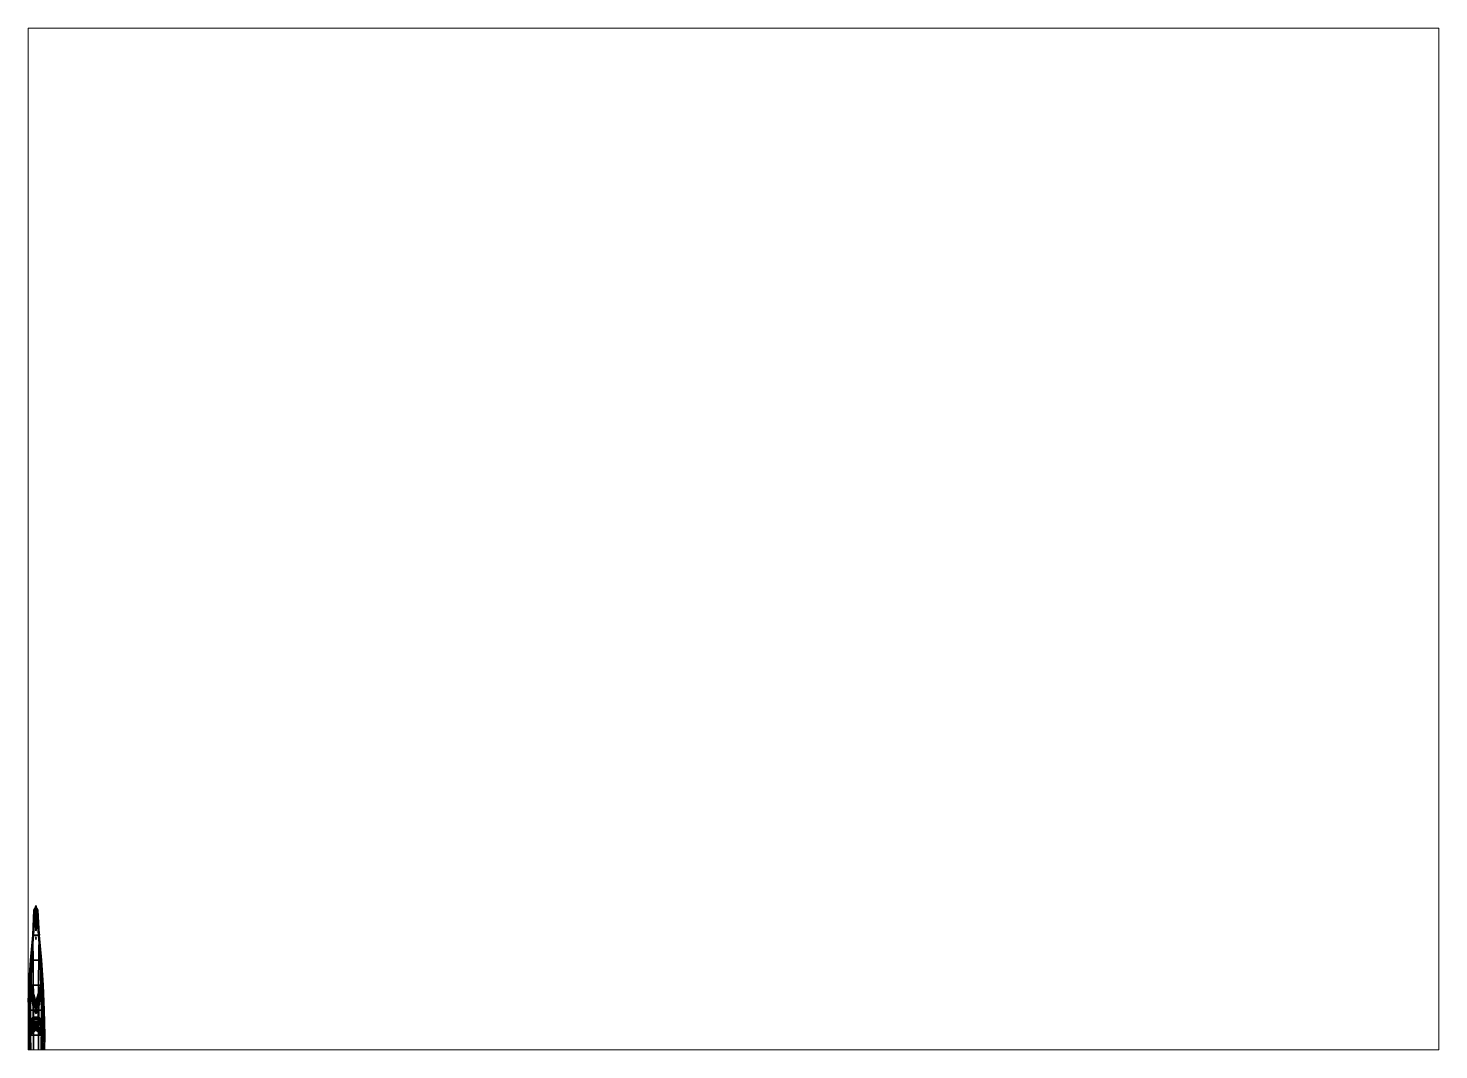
# Paper-space layout 'Layout1' of a CAD drawing. Extents: x 28 to 251, y 20 to 181.
# The model-space entities are those that its viewports show. They can reach past a viewport. Long polylines and large blocks are cut down to what shows.
import ezdxf

# ---------------------------------------------------------------- set-up
doc = ezdxf.new("R2010")
doc.units = 0
doc.layers.get('0').update_dxf_attribs({"linetype": 'CONTINUOUS'})
doc.layers.add('RAILINGS', color=6, linetype='CONTINUOUS')
doc.layers.add('TOWER', color=3, linetype='CONTINUOUS')

msp = doc.modelspace()

# ---------------------------------------------------------------- linework, layer by layer
for points in [[(-0.15, 36.77, 1.14), (-0.07, 36.77, 0.63), (-1.07, 29.22, -0.04), (-0.89, 29.22, 0.39)], [(-0.61, 36.77, 2.47), (-0.45, 36.77, 2.16), (-0.85, 29.22, 1.82), (-0.98, 29.22, 2.16)], [(-0.21, 36.77, 1.44), (-0.15, 36.77, 1.14), (-0.89, 29.22, 0.39), (-0.76, 29.22, 0.91)], [(-0.45, 36.77, 2.16), (-0.33, 36.77, 1.82), (-0.76, 29.22, 1.44), (-0.85, 29.22, 1.82)], [(-0.33, 36.77, 1.82), (-0.21, 36.77, 1.44), (-0.76, 29.22, 0.91), (-0.76, 29.22, 1.44)], [(0, 37.77, 2.47), (0, 37.96, 2.34), (-0.45, 36.77, 2.16), (-0.61, 36.77, 2.47)], [(0, 37.77, 2.47), (0, 37.77, 2.47), (-0.61, 36.77, 2.47), (0.61, 36.77, 2.47)], [(0, 37.96, 2.34), (0, 38.13, 1.94), (-0.33, 36.77, 1.82), (-0.45, 36.77, 2.16)], [(0, 38.13, 1.94), (0, 38.13, 1.63), (-0.21, 36.77, 1.44), (-0.33, 36.77, 1.82)], [(0, 38.13, 1.63), (0, 37.77, 1.14), (-0.15, 36.77, 1.14), (-0.21, 36.77, 1.44)], [(0, 37.77, 1.14), (0, 37.47, 0.63), (-0.07, 36.77, 0.63), (-0.15, 36.77, 1.14)], [(0, 37.47, 0.63), (0, 36.77, -0.04), (0, 36.77, -0.04), (-0.07, 36.77, 0.63)], [(-0.07, 33.3, 3.82), (-0.07, 37.42, 2.47), (-0.07, 37.15, 2.47), (-0.07, 33.25, 3.68)], [(0.07, 37.21, 2.54), (0.07, 37.42, 2.47), (-0.07, 37.42, 2.47), (-0.07, 37.21, 2.54)], [(0.07, 36.9, 2.77), (0.07, 37.21, 2.54), (-0.07, 37.21, 2.54), (-0.07, 36.9, 2.77)], [(-0.07, 36.9, 2.77), (-0.07, 37.21, 2.54), (-0.07, 37.21, 2.54), (-0.07, 36.8, 2.67)], [(-0.07, 33.25, 3.68), (-0.07, 37.15, 2.47), (0.07, 37.15, 2.47), (0.07, 33.25, 3.68)], [(0.07, 36.8, 2.67), (0.07, 36.9, 2.77), (-0.07, 36.9, 2.77), (-0.07, 36.8, 2.67)], [(-0.07, 36.48, 2.91), (-0.07, 36.8, 2.67), (-0.07, 36.8, 2.67), (-0.07, 36.38, 2.81)], [(0.07, 36.48, 2.91), (0.07, 36.8, 2.67), (-0.07, 36.8, 2.67), (-0.07, 36.48, 2.91)], [(0.07, 36.38, 2.81), (0.07, 36.48, 2.91), (-0.07, 36.48, 2.91), (-0.07, 36.38, 2.81)], [(0.07, 36.06, 3.05), (0.07, 36.38, 2.81), (-0.07, 36.38, 2.81), (-0.07, 36.06, 3.05)], [(-0.07, 36.06, 3.05), (-0.07, 36.38, 2.81), (-0.07, 36.38, 2.81), (-0.07, 35.96, 2.95)], [(0.07, 35.96, 2.95), (0.07, 36.06, 3.05), (-0.07, 36.06, 3.05), (-0.07, 35.96, 2.95)], [(-0.07, 35.65, 3.18), (-0.07, 35.96, 2.95), (-0.07, 35.96, 2.95), (-0.07, 35.54, 3.09)], [(0.07, 35.65, 3.18), (0.07, 35.96, 2.95), (-0.07, 35.96, 2.95), (-0.07, 35.65, 3.18)], [(0.07, 35.54, 3.09), (0.07, 35.65, 3.18), (-0.07, 35.65, 3.18), (-0.07, 35.54, 3.09)], [(0.07, 35.23, 3.32), (0.07, 35.54, 3.09), (-0.07, 35.54, 3.09), (-0.07, 35.23, 3.32)], [(-0.07, 35.23, 3.32), (-0.07, 35.54, 3.09), (-0.07, 35.54, 3.09), (-0.07, 35.12, 3.22)], [(0.07, 35.12, 3.22), (0.07, 35.23, 3.32), (-0.07, 35.23, 3.32), (-0.07, 35.12, 3.22)], [(-0.07, 34.81, 3.46), (-0.07, 35.12, 3.22), (-0.07, 35.12, 3.22), (-0.07, 34.7, 3.36)], [(0.07, 34.81, 3.46), (0.07, 35.12, 3.22), (-0.07, 35.12, 3.22), (-0.07, 34.81, 3.46)], [(0.07, 34.7, 3.36), (0.07, 34.81, 3.46), (-0.07, 34.81, 3.46), (-0.07, 34.7, 3.36)], [(0.07, 34.39, 3.6), (0.07, 34.7, 3.36), (-0.07, 34.7, 3.36), (-0.07, 34.39, 3.6)], [(-0.07, 34.39, 3.6), (-0.07, 34.7, 3.36), (-0.07, 34.7, 3.36), (-0.07, 34.28, 3.5)], [(0.07, 34.28, 3.5), (0.07, 34.39, 3.6), (-0.07, 34.39, 3.6), (-0.07, 34.28, 3.5)], [(-0.07, 33.97, 3.73), (-0.07, 34.28, 3.5), (-0.07, 34.28, 3.5), (-0.07, 33.86, 3.64)], [(0.07, 33.97, 3.73), (0.07, 34.28, 3.5), (-0.07, 34.28, 3.5), (-0.07, 33.97, 3.73)], [(0, 35.33, 2.41), (-0.04, 35.29, 2.4), (-0.04, 35.43, 3.01), (0, 35.47, 3)], [(-0.04, 35.29, 2.4), (0, 35.25, 2.4), (0, 35.39, 3.02), (-0.04, 35.43, 3.01)], [(0.21, 36.77, 1.44), (0.15, 36.77, 1.14), (0, 37.77, 1.14), (0, 38.13, 1.63)], [(0.33, 36.77, 1.82), (0.21, 36.77, 1.44), (0, 38.13, 1.63), (0, 38.13, 1.94)], [(0.45, 36.77, 2.16), (0.33, 36.77, 1.82), (0, 38.13, 1.94), (0, 37.96, 2.34)], [(0.61, 36.77, 2.47), (0.45, 36.77, 2.16), (0, 37.96, 2.34), (0, 37.77, 2.47)], [(0.15, 36.77, 1.14), (0.07, 36.77, 0.63), (0, 37.47, 0.63), (0, 37.77, 1.14)], [(0.07, 36.77, 0.63), (0, 36.77, -0.04), (0, 36.77, -0.04), (0, 37.47, 0.63)], [(1.07, 29.22, -0.04), (1.07, 29.22, -0.04), (0, 36.77, -0.04), (0.07, 36.77, 0.63)], [(0.04, 35.29, 2.4), (0, 35.33, 2.41), (0, 35.47, 3), (0.04, 35.43, 3.01)], [(0, 35.25, 2.4), (0.04, 35.29, 2.4), (0.04, 35.43, 3.01), (0, 35.39, 3.02)], [(0.07, 37.15, 2.47), (0.07, 37.42, 2.47), (0.07, 33.3, 3.82), (0.07, 33.25, 3.68)], [(0.07, 37.21, 2.54), (0.07, 37.21, 2.54), (0.07, 36.9, 2.77), (0.07, 36.8, 2.67)], [(0.07, 36.8, 2.67), (0.07, 36.8, 2.67), (0.07, 36.48, 2.91), (0.07, 36.38, 2.81)], [(0.89, 29.22, 0.39), (1.07, 29.22, -0.04), (0.07, 36.77, 0.63), (0.15, 36.77, 1.14)], [(0.07, 36.38, 2.81), (0.07, 36.38, 2.81), (0.07, 36.06, 3.05), (0.07, 35.96, 2.95)], [(0.07, 35.96, 2.95), (0.07, 35.96, 2.95), (0.07, 35.65, 3.18), (0.07, 35.54, 3.09)], [(0.07, 35.54, 3.09), (0.07, 35.54, 3.09), (0.07, 35.23, 3.32), (0.07, 35.12, 3.22)], [(0.07, 35.12, 3.22), (0.07, 35.12, 3.22), (0.07, 34.81, 3.46), (0.07, 34.7, 3.36)], [(0.07, 34.7, 3.36), (0.07, 34.7, 3.36), (0.07, 34.39, 3.6), (0.07, 34.28, 3.5)], [(0.07, 34.28, 3.5), (0.07, 34.28, 3.5), (0.07, 33.97, 3.73), (0.07, 33.86, 3.64)], [(0.76, 29.22, 0.91), (0.89, 29.22, 0.39), (0.15, 36.77, 1.14), (0.21, 36.77, 1.44)], [(0.76, 29.22, 1.44), (0.76, 29.22, 0.91), (0.21, 36.77, 1.44), (0.33, 36.77, 1.82)], [(0.85, 29.22, 1.82), (0.76, 29.22, 1.44), (0.33, 36.77, 1.82), (0.45, 36.77, 2.16)], [(0.98, 29.22, 2.16), (0.85, 29.22, 1.82), (0.45, 36.77, 2.16), (0.61, 36.77, 2.47)], [(-0.7, 7.44, 6.45), (-0.93, 30.13, 2.19), (-0.93, 29.95, 2.18), (-0.7, 7.44, 6.39)], [(-0.7, 7.44, 6.39), (-0.93, 29.95, 2.18), (-0.93, 30.13, 2.19), (-0.7, 7.44, 6.45)], [(0.07, 33.86, 3.64), (0.07, 33.97, 3.73), (-0.07, 33.97, 3.73), (-0.07, 33.86, 3.64)], [(-0.07, 33.55, 3.87), (-0.07, 33.86, 3.64), (-0.07, 33.86, 3.64), (-0.07, 33.44, 3.77)], [(0.07, 33.55, 3.87), (0.07, 33.86, 3.64), (-0.07, 33.86, 3.64), (-0.07, 33.55, 3.87)], [(0.07, 33.44, 3.77), (0.07, 33.55, 3.87), (-0.07, 33.55, 3.87), (-0.07, 33.44, 3.77)], [(0.07, 33.3, 3.82), (0.07, 33.44, 3.77), (-0.07, 33.44, 3.77), (-0.07, 33.3, 3.82)], [(0.07, 33.25, 3.68), (0.07, 33.3, 3.82), (-0.07, 33.3, 3.82), (-0.07, 33.25, 3.68)], [(0, 32.95, 2.31), (-0.04, 32.91, 2.31), (-0.04, 33.29, 3.67), (0, 33.33, 3.66)], [(-0.04, 30.64, 2.21), (0, 30.6, 2.21), (0, 33.3, 3.82), (-0.04, 33.28, 3.76)], [(-0.04, 32.91, 2.31), (0, 32.87, 2.3), (0, 33.25, 3.68), (-0.04, 33.29, 3.67)], [(0, 30.68, 2.21), (-0.04, 30.64, 2.21), (-0.04, 33.28, 3.76), (0, 33.25, 3.68)], [(0.04, 32.91, 2.31), (0, 32.95, 2.31), (0, 33.33, 3.66), (0.04, 33.29, 3.67)], [(0, 30.6, 2.21), (0.04, 30.64, 2.21), (0.04, 33.28, 3.76), (0, 33.3, 3.82)], [(0, 32.87, 2.3), (0.04, 32.91, 2.31), (0.04, 33.29, 3.67), (0, 33.25, 3.68)], [(0.04, 30.64, 2.21), (0, 30.68, 2.21), (0, 33.25, 3.68), (0.04, 33.28, 3.76)], [(0.07, 33.86, 3.64), (0.07, 33.86, 3.64), (0.07, 33.55, 3.87), (0.07, 33.44, 3.77)], [(0.7, 7.44, 6.45), (0.93, 30.13, 2.19), (0.93, 29.95, 2.18), (0.7, 7.44, 6.39)], [(0.7, 7.44, 6.39), (0.93, 29.95, 2.18), (0.93, 30.13, 2.19), (0.7, 7.44, 6.45)], [(-0.89, 29.22, 0.39), (-1.07, 29.22, -0.04), (-1.77, 21.71, -0.04), (-1.68, 21.71, 0.21)], [(-0.76, 29.22, 0.91), (-0.89, 29.22, 0.39), (-1.68, 21.71, 0.21), (-1.49, 21.71, 0.91)], [(-0.76, 29.22, 1.44), (-0.76, 29.22, 0.91), (-1.49, 21.71, 0.91), (-1.35, 21.71, 1.44)], [(-0.85, 29.22, 1.82), (-0.76, 29.22, 1.44), (-1.35, 21.71, 1.44), (-1.3, 21.71, 1.82)], [(-0.98, 29.22, 2.16), (-0.85, 29.22, 1.82), (-1.3, 21.71, 1.82)], [(-0.11, 28.61, 2.41), (0.08, 28.69, 2.41), (0, 28.72, 2.41), (-0.08, 28.69, 2.41)], [(-0.08, 28.69, 2.13), (-0.11, 28.61, 2.13), (-0.11, 28.61, 2.41), (-0.08, 28.69, 2.41)], [(-0.08, 28.53, 2.41), (0.11, 28.61, 2.41), (0.08, 28.69, 2.41), (-0.11, 28.61, 2.41)], [(-0.11, 28.61, 2.13), (-0.08, 28.53, 2.12), (-0.08, 28.53, 2.41), (-0.11, 28.61, 2.41)], [(-0.11, 28.14, 2.41), (0.08, 28.22, 2.41), (0, 28.25, 2.41), (-0.08, 28.22, 2.41)], [(-0.08, 28.22, 2.11), (-0.11, 28.14, 2.1), (-0.11, 28.14, 2.41), (-0.08, 28.22, 2.41)], [(-0.08, 28.06, 2.41), (0.11, 28.14, 2.41), (0.08, 28.22, 2.41), (-0.11, 28.14, 2.41)], [(-0.11, 28.14, 2.1), (-0.08, 28.06, 2.1), (-0.08, 28.06, 2.41), (-0.11, 28.14, 2.41)], [(0, 28.72, 2.13), (-0.08, 28.69, 2.13), (-0.08, 28.69, 2.41), (0, 28.72, 2.41)], [(0, 28.5, 2.41), (0.08, 28.53, 2.41), (0.11, 28.61, 2.41), (-0.08, 28.53, 2.41)], [(-0.08, 28.53, 2.12), (0, 28.5, 2.12), (0, 28.5, 2.41), (-0.08, 28.53, 2.41)], [(0, 28.25, 2.11), (-0.08, 28.22, 2.11), (-0.08, 28.22, 2.41), (0, 28.25, 2.41)], [(0, 28.03, 2.41), (0.08, 28.06, 2.41), (0.11, 28.14, 2.41), (-0.08, 28.06, 2.41)], [(-0.08, 28.06, 2.1), (0, 28.03, 2.1), (0, 28.03, 2.41), (-0.08, 28.06, 2.41)], [(0.08, 28.69, 2.13), (0, 28.72, 2.13), (0, 28.72, 2.41), (0.08, 28.69, 2.41)], [(0, 28.5, 2.12), (0.08, 28.53, 2.12), (0.08, 28.53, 2.41), (0, 28.5, 2.41)], [(0.08, 28.22, 2.11), (0, 28.25, 2.11), (0, 28.25, 2.41), (0.08, 28.22, 2.41)], [(0, 28.03, 2.1), (0.08, 28.06, 2.1), (0.08, 28.06, 2.41), (0, 28.03, 2.41)], [(0.11, 28.61, 2.13), (0.08, 28.69, 2.13), (0.08, 28.69, 2.41), (0.11, 28.61, 2.41)], [(0.08, 28.53, 2.12), (0.11, 28.61, 2.13), (0.11, 28.61, 2.41), (0.08, 28.53, 2.41)], [(0.11, 28.14, 2.1), (0.08, 28.22, 2.11), (0.08, 28.22, 2.41), (0.11, 28.14, 2.41)], [(0.08, 28.06, 2.1), (0.11, 28.14, 2.1), (0.11, 28.14, 2.41), (0.08, 28.06, 2.41)], [(1.3, 21.71, 1.82), (1.35, 21.71, 1.44), (0.76, 29.22, 1.44), (0.85, 29.22, 1.82)], [(1.49, 21.71, 0.91), (1.68, 21.71, 0.21), (0.89, 29.22, 0.39), (0.76, 29.22, 0.91)], [(1.35, 21.71, 1.44), (1.49, 21.71, 0.91), (0.76, 29.22, 0.91), (0.76, 29.22, 1.44)], [(0.85, 29.22, 1.82), (0.98, 29.22, 2.16), (1.3, 21.71, 1.82)], [(1.68, 21.71, 0.21), (1.77, 21.71, -0.04), (1.07, 29.22, -0.04), (0.89, 29.22, 0.39)], [(-1.68, 21.71, 0.21), (-1.77, 21.71, -0.04), (-2.26, 14.21, -0.04), (-2.13, 14.21, 0.21)], [(-1.49, 21.71, 0.91), (-1.68, 21.71, 0.21), (-2.13, 14.21, 0.21), (-1.81, 14.21, 0.91)], [(-1.35, 21.71, 1.44), (-1.49, 21.71, 0.91), (-1.81, 14.21, 0.91), (-1.48, 14.21, 1.36)], [(-1.3, 21.71, 1.82), (-1.35, 21.71, 1.44), (-1.48, 14.21, 1.36)], [(1.35, 21.71, 1.44), (1.3, 21.71, 1.82), (1.48, 14.21, 1.36)], [(1.48, 14.21, 1.36), (1.81, 14.21, 0.91), (1.49, 21.71, 0.91), (1.35, 21.71, 1.44)], [(1.81, 14.21, 0.91), (2.13, 14.21, 0.21), (1.68, 21.71, 0.21), (1.49, 21.71, 0.91)], [(2.13, 14.21, 0.21), (2.26, 14.21, -0.04), (1.77, 21.71, -0.04), (1.68, 21.71, 0.21)], [(-2.13, 14.21, 0.21), (-2.26, 14.21, -0.04), (-2.6, 6.69, -0.04), (-2.44, 6.69, 0.21)], [(-1.81, 14.21, 0.91), (-2.13, 14.21, 0.21), (-2.44, 6.69, 0.21), (-1.99, 6.69, 0.91)], [(-1.48, 14.21, 1.36), (-1.81, 14.21, 0.91), (-1.99, 6.69, 0.91), (-1.66, 6.69, 1.36)], [(1.66, 6.69, 1.36), (1.99, 6.69, 0.91), (1.81, 14.21, 0.91), (1.48, 14.21, 1.36)], [(1.99, 6.69, 0.91), (2.44, 6.69, 0.21), (2.13, 14.21, 0.21), (1.81, 14.21, 0.91)], [(2.44, 6.69, 0.21), (2.6, 6.69, -0.04), (2.26, 14.21, -0.04), (2.13, 14.21, 0.21)], [(-2.44, 6.69, 0.21), (-2.6, 6.69, -0.04), (-2.75, -0.88, -0.04), (-2.58, -0.88, 0.21)], [(-1.99, 6.69, 0.91), (-2.44, 6.69, 0.21), (-2.58, -0.88, 0.21), (-2.07, -0.88, 0.91)], [(-1.66, 6.69, 1.36), (-1.99, 6.69, 0.91), (-2.07, -0.88, 0.91), (-1.66, -0.88, 1.36)], [(-0.7, 7.3, 6.45), (-0.94, -28.59, 1.36), (-0.94, -28.28, 1.36), (-0.7, 7.3, 6.39)], [(-0.7, 7.3, 6.39), (-0.94, -28.28, 1.36), (-0.94, -28.59, 1.36), (-0.7, 7.3, 6.45)], [(0.7, 7.3, 6.39), (0.94, -28.28, 1.36), (0.94, -28.59, 1.36), (0.7, 7.3, 6.45)], [(0.7, 7.3, 6.45), (0.94, -28.59, 1.36), (0.94, -28.28, 1.36), (0.7, 7.3, 6.39)], [(1.66, -0.88, 1.36), (2.07, -0.88, 0.91), (1.99, 6.69, 0.91), (1.66, 6.69, 1.36)], [(2.07, -0.88, 0.91), (2.58, -0.88, 0.21), (2.44, 6.69, 0.21), (1.99, 6.69, 0.91)], [(2.58, -0.88, 0.21), (2.75, -0.88, -0.04), (2.6, 6.69, -0.04), (2.44, 6.69, 0.21)], [(-2.58, -0.88, 0.21), (-2.75, -0.88, -0.04), (-2.56, -8.23, -0.04), (-2.38, -8.23, 0.21)], [(-2.07, -0.88, 0.91), (-2.58, -0.88, 0.21), (-2.38, -8.23, 0.21), (-1.82, -8.23, 0.91)], [(-1.66, -0.88, 1.36), (-2.07, -0.88, 0.91), (-1.82, -8.23, 0.91), (-1.44, -8.23, 1.36)], [(1.44, -8.23, 1.36), (1.82, -8.23, 0.91), (2.07, -0.88, 0.91), (1.66, -0.88, 1.36)], [(1.82, -8.23, 0.91), (2.38, -8.23, 0.21), (2.58, -0.88, 0.21), (2.07, -0.88, 0.91)], [(2.38, -8.23, 0.21), (2.56, -8.23, -0.04), (2.75, -0.88, -0.04), (2.58, -0.88, 0.21)]]:
    msp.add_3dface(points)
at = {"layer": 'RAILINGS'}
for points in [[(-1.32, 20.72, 2.37), (-1.19, 24.23, 2.64), (-1.19, 24.23, 2.71), (-1.32, 20.72, 2.42)], [(-1.32, 20.72, 2.42), (-1.19, 24.23, 2.71), (-1.19, 24.23, 2.64), (-1.32, 20.72, 2.37)], [(-1.19, 24.29, 2.71), (-1.17, 24.58, 1.94), (-1.17, 24.52, 1.94), (-1.19, 24.29, 2.6)], [(-1.19, 24.29, 2.6), (-1.17, 24.52, 1.94), (-1.17, 24.58, 1.94), (-1.19, 24.29, 2.71)], [(-1.19, 24.23, 2.71), (-1.19, 24.23, 1.93), (-1.19, 24.29, 1.93), (-1.19, 24.29, 2.71)], [(-1.19, 24.29, 2.71), (-1.19, 24.29, 1.93), (-1.19, 24.23, 1.93), (-1.19, 24.23, 2.71)], [(1.19, 24.29, 2.71), (1.17, 24.58, 1.94), (1.17, 24.52, 1.94), (1.19, 24.29, 2.6)], [(1.19, 24.29, 2.6), (1.17, 24.52, 1.94), (1.17, 24.58, 1.94), (1.19, 24.29, 2.71)], [(1.19, 24.29, 2.71), (1.19, 24.29, 1.93), (1.19, 24.23, 1.93), (1.19, 24.23, 2.71)], [(1.19, 24.23, 2.71), (1.19, 24.23, 1.93), (1.19, 24.29, 1.93), (1.19, 24.29, 2.71)], [(1.32, 20.72, 2.42), (1.19, 24.23, 2.71), (1.19, 24.23, 2.64), (1.32, 20.72, 2.37)], [(1.32, 20.72, 2.37), (1.19, 24.23, 2.64), (1.19, 24.23, 2.71), (1.32, 20.72, 2.42)], [(-1.41, 16.91, 2.28), (-1.32, 20.72, 2.42), (-1.32, 20.72, 2.37), (-1.41, 16.91, 2.23)], [(-1.41, 16.91, 2.23), (-1.32, 20.72, 2.37), (-1.32, 20.72, 2.42), (-1.41, 16.91, 2.28)], [(1.41, 16.91, 2.23), (1.32, 20.72, 2.37), (1.32, 20.72, 2.42), (1.41, 16.91, 2.28)], [(1.41, 16.91, 2.28), (1.32, 20.72, 2.42), (1.32, 20.72, 2.37), (1.41, 16.91, 2.23)], [(-1.51, 12.55, 2.19), (-1.51, 12.86, 1.36), (-1.51, 12.79, 1.36), (-1.52, 12.55, 2.09)], [(-1.52, 12.55, 2.09), (-1.51, 12.79, 1.36), (-1.51, 12.86, 1.36), (-1.51, 12.55, 2.19)], [(-1.48, 14.01, 2.32), (-1.49, 13.71, 1.36), (-1.49, 13.77, 1.36), (-1.48, 14.01, 2.13)], [(-1.48, 14.01, 2.13), (-1.49, 13.77, 1.36), (-1.49, 13.71, 1.36), (-1.48, 14.01, 2.32)], [(-1.48, 14.07, 2.28), (-1.41, 16.91, 2.28), (-1.41, 16.91, 2.23), (-1.48, 14.07, 2.23)], [(-1.48, 14.07, 2.23), (-1.41, 16.91, 2.23), (-1.41, 16.91, 2.28), (-1.48, 14.07, 2.28)], [(-1.48, 14.01, 2.32), (-1.48, 14.01, 1.36), (-1.48, 14.07, 1.36), (-1.48, 14.07, 2.32)], [(-1.48, 14.07, 2.32), (-1.48, 14.07, 1.36), (-1.48, 14.01, 1.36), (-1.48, 14.01, 2.32)], [(1.48, 14.07, 2.23), (1.41, 16.91, 2.23), (1.41, 16.91, 2.28), (1.48, 14.07, 2.28)], [(1.48, 14.07, 2.28), (1.41, 16.91, 2.28), (1.41, 16.91, 2.23), (1.48, 14.07, 2.23)], [(1.48, 14.07, 2.32), (1.48, 14.07, 1.36), (1.48, 14.01, 1.36), (1.48, 14.01, 2.32)], [(1.48, 14.01, 2.32), (1.48, 14.01, 1.36), (1.48, 14.07, 1.36), (1.48, 14.07, 2.32)], [(1.48, 14.01, 2.13), (1.49, 13.77, 1.36), (1.49, 13.71, 1.36), (1.48, 14.01, 2.32)], [(1.48, 14.01, 2.32), (1.49, 13.71, 1.36), (1.49, 13.77, 1.36), (1.48, 14.01, 2.13)], [(1.51, 12.55, 2.19), (1.51, 12.86, 1.36), (1.51, 12.79, 1.36), (1.52, 12.55, 2.09)], [(1.52, 12.55, 2.09), (1.51, 12.79, 1.36), (1.51, 12.86, 1.36), (1.51, 12.55, 2.19)], [(-2.03, 11.17, 2.19), (-2.03, 11.17, 1.36), (-2.01, 11.23, 1.36), (-2.01, 11.23, 2.19)], [(-2.01, 11.23, 2.19), (-2.01, 11.23, 1.36), (-2.03, 11.17, 1.36), (-2.03, 11.17, 2.19)], [(-1.88, 10.46, 2.19), (-2.03, 11.17, 2.19), (-2.03, 11.17, 2.14), (-1.88, 10.46, 2.14)], [(-1.88, 10.46, 2.14), (-2.03, 11.17, 2.14), (-2.03, 11.17, 2.19), (-1.88, 10.46, 2.19)], [(-1.88, 10.46, 1.74), (-2.03, 11.17, 1.74), (-2.03, 11.17, 1.79), (-1.88, 10.46, 1.79)], [(-1.88, 10.46, 1.79), (-2.03, 11.17, 1.79), (-2.03, 11.17, 1.74), (-1.88, 10.46, 1.74)], [(-2.01, 11.23, 2.14), (-1.87, 11.94, 2.14), (-1.87, 11.94, 2.19), (-2.01, 11.23, 2.19)], [(-2.01, 11.23, 2.19), (-1.87, 11.94, 2.19), (-1.87, 11.94, 2.14), (-2.01, 11.23, 2.14)], [(-2.01, 11.23, 1.74), (-1.87, 11.94, 1.74), (-1.87, 11.94, 1.79), (-2.01, 11.23, 1.79)], [(-2.01, 11.23, 1.79), (-1.87, 11.94, 1.79), (-1.87, 11.94, 1.74), (-2.01, 11.23, 1.74)], [(-1.87, 10.4, 2.19), (-1.87, 10.4, 1.36), (-1.88, 10.46, 1.36), (-1.88, 10.46, 2.19)], [(-1.88, 10.46, 2.19), (-1.88, 10.46, 1.36), (-1.87, 10.4, 1.36), (-1.87, 10.4, 2.19)], [(-1.87, 11.94, 2.19), (-1.87, 11.94, 1.36), (-1.83, 12, 1.36), (-1.83, 12, 2.19)], [(-1.83, 12, 2.19), (-1.83, 12, 1.36), (-1.87, 11.94, 1.36), (-1.87, 11.94, 2.19)], [(-1.62, 10.02, 2.14), (-1.87, 10.4, 2.14), (-1.87, 10.4, 2.19), (-1.62, 10.02, 2.19)], [(-1.62, 10.02, 2.19), (-1.87, 10.4, 2.19), (-1.87, 10.4, 2.14), (-1.62, 10.02, 2.14)], [(-1.62, 10.02, 1.79), (-1.87, 10.4, 1.79), (-1.87, 10.4, 1.74), (-1.62, 10.02, 1.74)], [(-1.62, 10.02, 1.74), (-1.87, 10.4, 1.74), (-1.87, 10.4, 1.79), (-1.62, 10.02, 1.79)], [(-1.83, 12, 2.14), (-1.52, 12.48, 2.14), (-1.52, 12.48, 2.19), (-1.83, 12, 2.19)], [(-1.83, 12, 2.19), (-1.52, 12.48, 2.19), (-1.52, 12.48, 2.14), (-1.83, 12, 2.14)], [(-1.83, 12, 1.74), (-1.52, 12.48, 1.74), (-1.52, 12.48, 1.79), (-1.83, 12, 1.79)], [(-1.83, 12, 1.79), (-1.52, 12.48, 1.79), (-1.52, 12.48, 1.74), (-1.83, 12, 1.74)], [(-1.62, 10.02, 2.19), (-1.62, 10.02, 1.36), (-1.58, 9.96, 1.36), (-1.58, 9.96, 2.19)], [(-1.58, 9.96, 2.19), (-1.58, 9.96, 1.36), (-1.62, 10.02, 1.36), (-1.62, 10.02, 2.19)], [(-1.61, 8.53, 2.2), (-1.59, 9.33, 2.14), (-1.59, 9.33, 2.19), (-1.61, 8.53, 2.25)], [(-1.61, 8.53, 2.25), (-1.59, 9.33, 2.19), (-1.59, 9.33, 2.14), (-1.61, 8.53, 2.2)], [(-1.61, 8.53, 1.74), (-1.59, 9.33, 1.79), (-1.59, 9.33, 1.74), (-1.61, 8.53, 1.69)], [(-1.61, 8.53, 1.69), (-1.59, 9.33, 1.74), (-1.59, 9.33, 1.79), (-1.61, 8.53, 1.74)], [(-1.61, 8.53, 2.25), (-1.61, 8.53, 1.36), (-1.61, 8.47, 1.36), (-1.61, 8.47, 2.25)], [(-1.61, 8.47, 2.25), (-1.61, 8.47, 1.36), (-1.61, 8.53, 1.36), (-1.61, 8.53, 2.25)], [(-1.59, 9.39, 2.19), (-1.58, 9.96, 2.19), (-1.58, 9.96, 2.14), (-1.59, 9.39, 2.14)], [(-1.59, 9.39, 2.14), (-1.58, 9.96, 2.14), (-1.58, 9.96, 2.19), (-1.59, 9.39, 2.19)], [(-1.59, 9.39, 1.74), (-1.58, 9.96, 1.74), (-1.58, 9.96, 1.79), (-1.59, 9.39, 1.79)], [(-1.59, 9.39, 1.79), (-1.58, 9.96, 1.79), (-1.58, 9.96, 1.74), (-1.59, 9.39, 1.74)], [(-1.59, 9.39, 2.19), (-1.59, 9.39, 1.36), (-1.59, 9.33, 1.36), (-1.59, 9.33, 2.19)], [(-1.59, 9.33, 2.19), (-1.59, 9.33, 1.36), (-1.59, 9.39, 1.36), (-1.59, 9.39, 2.19)], [(-1.51, 12.55, 2.19), (-1.51, 12.55, 1.36), (-1.52, 12.48, 1.36), (-1.52, 12.48, 2.19)], [(-1.52, 12.48, 2.19), (-1.52, 12.48, 1.36), (-1.51, 12.55, 1.36), (-1.51, 12.55, 2.19)], [(1.51, 12.55, 2.19), (1.51, 12.55, 1.36), (1.52, 12.48, 1.36), (1.52, 12.48, 2.19)], [(1.52, 12.48, 2.19), (1.52, 12.48, 1.36), (1.51, 12.55, 1.36), (1.51, 12.55, 2.19)], [(1.83, 12, 1.79), (1.52, 12.48, 1.79), (1.52, 12.48, 1.74), (1.83, 12, 1.74)], [(1.83, 12, 1.74), (1.52, 12.48, 1.74), (1.52, 12.48, 1.79), (1.83, 12, 1.79)], [(1.83, 12, 2.14), (1.52, 12.48, 2.14), (1.52, 12.48, 2.19), (1.83, 12, 2.19)], [(1.83, 12, 2.19), (1.52, 12.48, 2.19), (1.52, 12.48, 2.14), (1.83, 12, 2.14)], [(1.58, 9.96, 2.19), (1.58, 9.96, 1.36), (1.62, 10.02, 1.36), (1.62, 10.02, 2.19)], [(1.62, 10.02, 2.19), (1.62, 10.02, 1.36), (1.58, 9.96, 1.36), (1.58, 9.96, 2.19)], [(1.59, 9.39, 1.79), (1.58, 9.96, 1.79), (1.58, 9.96, 1.74), (1.59, 9.39, 1.74)], [(1.59, 9.39, 1.74), (1.58, 9.96, 1.74), (1.58, 9.96, 1.79), (1.59, 9.39, 1.79)], [(1.59, 9.39, 2.14), (1.58, 9.96, 2.14), (1.58, 9.96, 2.19), (1.59, 9.39, 2.19)], [(1.59, 9.39, 2.19), (1.58, 9.96, 2.19), (1.58, 9.96, 2.14), (1.59, 9.39, 2.14)], [(1.59, 9.33, 2.19), (1.59, 9.33, 1.36), (1.59, 9.39, 1.36), (1.59, 9.39, 2.19)], [(1.59, 9.39, 2.19), (1.59, 9.39, 1.36), (1.59, 9.33, 1.36), (1.59, 9.33, 2.19)], [(1.61, 8.53, 1.74), (1.59, 9.33, 1.79), (1.59, 9.33, 1.74), (1.61, 8.53, 1.69)], [(1.61, 8.53, 1.69), (1.59, 9.33, 1.74), (1.59, 9.33, 1.79), (1.61, 8.53, 1.74)], [(1.61, 8.53, 2.25), (1.59, 9.33, 2.19), (1.59, 9.33, 2.14), (1.61, 8.53, 2.2)], [(1.61, 8.53, 2.2), (1.59, 9.33, 2.14), (1.59, 9.33, 2.19), (1.61, 8.53, 2.25)], [(1.61, 8.47, 2.25), (1.61, 8.47, 1.36), (1.61, 8.53, 1.36), (1.61, 8.53, 2.25)], [(1.61, 8.53, 2.25), (1.61, 8.53, 1.36), (1.61, 8.47, 1.36), (1.61, 8.47, 2.25)], [(1.62, 10.02, 1.74), (1.87, 10.4, 1.74), (1.87, 10.4, 1.79), (1.62, 10.02, 1.79)], [(1.62, 10.02, 1.79), (1.87, 10.4, 1.79), (1.87, 10.4, 1.74), (1.62, 10.02, 1.74)], [(1.62, 10.02, 2.19), (1.87, 10.4, 2.19), (1.87, 10.4, 2.14), (1.62, 10.02, 2.14)], [(1.62, 10.02, 2.14), (1.87, 10.4, 2.14), (1.87, 10.4, 2.19), (1.62, 10.02, 2.19)], [(1.83, 12, 2.19), (1.83, 12, 1.36), (1.87, 11.94, 1.36), (1.87, 11.94, 2.19)], [(1.87, 11.94, 2.19), (1.87, 11.94, 1.36), (1.83, 12, 1.36), (1.83, 12, 2.19)], [(2.01, 11.23, 1.79), (1.87, 11.94, 1.79), (1.87, 11.94, 1.74), (2.01, 11.23, 1.74)], [(2.01, 11.23, 1.74), (1.87, 11.94, 1.74), (1.87, 11.94, 1.79), (2.01, 11.23, 1.79)], [(2.01, 11.23, 2.14), (1.87, 11.94, 2.14), (1.87, 11.94, 2.19), (2.01, 11.23, 2.19)], [(2.01, 11.23, 2.19), (1.87, 11.94, 2.19), (1.87, 11.94, 2.14), (2.01, 11.23, 2.14)], [(1.87, 10.4, 2.19), (1.87, 10.4, 1.36), (1.88, 10.46, 1.36), (1.88, 10.46, 2.19)], [(1.88, 10.46, 2.19), (1.88, 10.46, 1.36), (1.87, 10.4, 1.36), (1.87, 10.4, 2.19)], [(1.88, 10.46, 1.79), (2.03, 11.17, 1.79), (2.03, 11.17, 1.74), (1.88, 10.46, 1.74)], [(1.88, 10.46, 1.74), (2.03, 11.17, 1.74), (2.03, 11.17, 1.79), (1.88, 10.46, 1.79)], [(1.88, 10.46, 2.14), (2.03, 11.17, 2.14), (2.03, 11.17, 2.19), (1.88, 10.46, 2.19)], [(1.88, 10.46, 2.19), (2.03, 11.17, 2.19), (2.03, 11.17, 2.14), (1.88, 10.46, 2.14)], [(2.03, 11.17, 2.19), (2.03, 11.17, 1.36), (2.01, 11.23, 1.36), (2.01, 11.23, 2.19)], [(2.01, 11.23, 2.19), (2.01, 11.23, 1.36), (2.03, 11.17, 1.36), (2.03, 11.17, 2.19)], [(-1.66, -0.11, 2.23), (-1.63, 7.83, 2.25), (-1.63, 7.83, 2.2), (-1.66, -0.11, 2.18)], [(-1.66, -0.11, 2.18), (-1.63, 7.83, 2.2), (-1.63, 7.83, 2.25), (-1.66, -0.11, 2.23)], [(-1.63, 7.83, 2.04), (-1.63, 7.54, 1.36), (-1.64, 7.48, 1.36), (-1.63, 7.83, 2.19)], [(-1.63, 7.83, 2.19), (-1.64, 7.48, 1.36), (-1.63, 7.54, 1.36), (-1.63, 7.83, 2.04)], [(-1.63, 7.89, 2.2), (-1.61, 8.47, 2.2), (-1.61, 8.47, 2.25), (-1.63, 7.89, 2.25)], [(-1.63, 7.89, 2.25), (-1.61, 8.47, 2.25), (-1.61, 8.47, 2.2), (-1.63, 7.89, 2.2)], [(-1.63, 7.89, 1.74), (-1.61, 8.47, 1.74), (-1.61, 8.47, 1.69), (-1.63, 7.89, 1.69)], [(-1.63, 7.89, 1.69), (-1.61, 8.47, 1.69), (-1.61, 8.47, 1.74), (-1.63, 7.89, 1.74)], [(-1.63, 7.83, 2.25), (-1.63, 7.83, 1.36), (-1.63, 7.89, 1.36), (-1.63, 7.89, 2.25)], [(-1.63, 7.89, 2.25), (-1.63, 7.89, 1.36), (-1.63, 7.83, 1.36), (-1.63, 7.83, 2.25)], [(-1.06, 4.39, 3.73), (-1.19, 4.2, 3.73), (-1.19, 4.2, 3.79), (-1.06, 4.39, 3.79)], [(-1.06, 4.39, 3.79), (-1.19, 4.2, 3.79), (-1.19, 4.2, 3.73), (-1.06, 4.39, 3.73)], [(-1.06, 4.39, 4.23), (-1.19, 4.2, 4.23), (-1.19, 4.2, 4.17), (-1.06, 4.39, 4.17)], [(-1.06, 4.39, 4.17), (-1.19, 4.2, 4.17), (-1.19, 4.2, 4.23), (-1.06, 4.39, 4.23)], [(-1.02, 4.42, 3.73), (-0.74, 4.22, 3.25), (-0.79, 4.17, 3.25), (-1.06, 4.39, 3.73)], [(-1.06, 4.39, 3.73), (-0.79, 4.17, 3.25), (-0.74, 4.22, 3.25), (-1.02, 4.42, 3.73)], [(-1.06, 4.39, 4.23), (-1.06, 4.39, 3.73), (-1.02, 4.42, 3.73), (-1.02, 4.42, 4.23)], [(-1.02, 4.42, 4.23), (-1.02, 4.42, 3.73), (-1.06, 4.39, 3.73), (-1.06, 4.39, 4.23)], [(-0.77, 4.61, 3.79), (-1.02, 4.42, 3.79), (-1.02, 4.42, 3.73), (-0.77, 4.61, 3.73)], [(-0.77, 4.61, 3.73), (-1.02, 4.42, 3.73), (-1.02, 4.42, 3.79), (-0.77, 4.61, 3.79)], [(-0.77, 4.61, 4.17), (-1.02, 4.42, 4.17), (-1.02, 4.42, 4.23), (-0.77, 4.61, 4.23)], [(-0.77, 4.61, 4.23), (-1.02, 4.42, 4.23), (-1.02, 4.42, 4.17), (-0.77, 4.61, 4.17)], [(-0.77, 4.92, 4.17), (-0.77, 4.61, 4.17), (-0.77, 4.61, 4.23), (-0.77, 4.95, 4.23)], [(-0.77, 4.95, 4.23), (-0.77, 4.61, 4.23), (-0.77, 4.61, 4.17), (-0.77, 4.92, 4.17)], [(-0.77, 4.73, 3.73), (-0.77, 4.61, 3.73), (-0.77, 4.61, 3.79), (-0.77, 4.76, 3.79)], [(-0.77, 4.76, 3.79), (-0.77, 4.61, 3.79), (-0.77, 4.61, 3.73), (-0.77, 4.73, 3.73)], [(1.02, 4.42, 3.73), (0.74, 4.22, 3.25), (0.79, 4.17, 3.25), (1.06, 4.39, 3.73)], [(1.06, 4.39, 3.73), (0.79, 4.17, 3.25), (0.74, 4.22, 3.25), (1.02, 4.42, 3.73)], [(0.77, 4.95, 4.23), (0.77, 4.61, 4.23), (0.77, 4.61, 4.17), (0.77, 4.92, 4.17)], [(0.77, 4.92, 4.17), (0.77, 4.61, 4.17), (0.77, 4.61, 4.23), (0.77, 4.95, 4.23)], [(0.77, 4.73, 3.73), (0.77, 4.61, 3.73), (0.77, 4.61, 3.79), (0.77, 4.76, 3.79)], [(0.77, 4.76, 3.79), (0.77, 4.61, 3.79), (0.77, 4.61, 3.73), (0.77, 4.73, 3.73)], [(0.77, 4.61, 4.17), (1.02, 4.42, 4.17), (1.02, 4.42, 4.23), (0.77, 4.61, 4.23)], [(0.77, 4.61, 4.23), (1.02, 4.42, 4.23), (1.02, 4.42, 4.17), (0.77, 4.61, 4.17)], [(0.77, 4.61, 3.73), (1.02, 4.42, 3.73), (1.02, 4.42, 3.79), (0.77, 4.61, 3.79)], [(0.77, 4.61, 3.79), (1.02, 4.42, 3.79), (1.02, 4.42, 3.73), (0.77, 4.61, 3.73)], [(1.06, 4.39, 4.23), (1.06, 4.39, 3.73), (1.02, 4.42, 3.73), (1.02, 4.42, 4.23)], [(1.02, 4.42, 4.23), (1.02, 4.42, 3.73), (1.06, 4.39, 3.73), (1.06, 4.39, 4.23)], [(1.06, 4.39, 4.17), (1.19, 4.2, 4.17), (1.19, 4.2, 4.23), (1.06, 4.39, 4.23)], [(1.06, 4.39, 4.23), (1.19, 4.2, 4.23), (1.19, 4.2, 4.17), (1.06, 4.39, 4.17)], [(1.06, 4.39, 3.79), (1.19, 4.2, 3.79), (1.19, 4.2, 3.73), (1.06, 4.39, 3.73)], [(1.06, 4.39, 3.73), (1.19, 4.2, 3.73), (1.19, 4.2, 3.79), (1.06, 4.39, 3.79)], [(1.63, 7.89, 1.74), (1.61, 8.47, 1.74), (1.61, 8.47, 1.69), (1.63, 7.89, 1.69)], [(1.63, 7.89, 1.69), (1.61, 8.47, 1.69), (1.61, 8.47, 1.74), (1.63, 7.89, 1.74)], [(1.63, 7.89, 2.25), (1.61, 8.47, 2.25), (1.61, 8.47, 2.2), (1.63, 7.89, 2.2)], [(1.63, 7.89, 2.2), (1.61, 8.47, 2.2), (1.61, 8.47, 2.25), (1.63, 7.89, 2.25)], [(1.63, 7.89, 2.25), (1.63, 7.89, 1.36), (1.63, 7.83, 1.36), (1.63, 7.83, 2.25)], [(1.63, 7.83, 2.25), (1.63, 7.83, 1.36), (1.63, 7.89, 1.36), (1.63, 7.89, 2.25)], [(1.63, 7.83, 2.04), (1.63, 7.54, 1.36), (1.64, 7.48, 1.36), (1.63, 7.83, 2.19)], [(1.63, 7.83, 2.19), (1.64, 7.48, 1.36), (1.63, 7.54, 1.36), (1.63, 7.83, 2.04)], [(1.66, -0.11, 2.18), (1.63, 7.83, 2.2), (1.63, 7.83, 2.25), (1.66, -0.11, 2.23)], [(1.66, -0.11, 2.23), (1.63, 7.83, 2.25), (1.63, 7.83, 2.2), (1.66, -0.11, 2.18)], [(-1.39, 3.79, 3.79), (-1.43, 3.56, 3.79), (-1.43, 3.56, 3.73), (-1.39, 3.79, 3.73)], [(-1.39, 3.79, 3.73), (-1.43, 3.56, 3.73), (-1.43, 3.56, 3.79), (-1.39, 3.79, 3.79)], [(-1.39, 3.79, 4.17), (-1.43, 3.56, 4.17), (-1.43, 3.56, 4.23), (-1.39, 3.79, 4.23)], [(-1.39, 3.79, 4.23), (-1.43, 3.56, 4.23), (-1.43, 3.56, 4.17), (-1.39, 3.79, 4.17)], [(-1.43, 3.56, 3.79), (-1.43, 3.15, 3.79), (-1.43, 3.15, 3.73), (-1.43, 3.56, 3.73)], [(-1.43, 3.56, 3.73), (-1.43, 3.15, 3.73), (-1.43, 3.15, 3.79), (-1.43, 3.56, 3.79)], [(-1.43, 3.56, 4.17), (-1.43, 3.15, 4.17), (-1.43, 3.15, 4.23), (-1.43, 3.56, 4.23)], [(-1.43, 3.56, 4.23), (-1.43, 3.15, 4.23), (-1.43, 3.15, 4.17), (-1.43, 3.56, 4.17)], [(-1.43, 3.15, 3.79), (-1.3, 2.79, 3.79), (-1.3, 2.79, 3.73), (-1.43, 3.15, 3.73)], [(-1.43, 3.15, 3.73), (-1.3, 2.79, 3.73), (-1.3, 2.79, 3.79), (-1.43, 3.15, 3.79)], [(-1.43, 3.15, 4.17), (-1.3, 2.79, 4.17), (-1.3, 2.79, 4.23), (-1.43, 3.15, 4.23)], [(-1.43, 3.15, 4.23), (-1.3, 2.79, 4.23), (-1.3, 2.79, 4.17), (-1.43, 3.15, 4.17)], [(-1.37, 3.86, 3.73), (-1.07, 3.79, 3.25), (-1.09, 3.73, 3.25), (-1.39, 3.79, 3.73)], [(-1.39, 3.79, 3.73), (-1.09, 3.73, 3.25), (-1.07, 3.79, 3.25), (-1.37, 3.86, 3.73)], [(-1.37, 3.86, 4.23), (-1.37, 3.86, 3.73), (-1.39, 3.79, 3.73), (-1.39, 3.79, 4.23)], [(-1.39, 3.79, 4.23), (-1.39, 3.79, 3.73), (-1.37, 3.86, 3.73), (-1.37, 3.86, 4.23)], [(-1.19, 4.2, 3.79), (-1.37, 3.86, 3.79), (-1.37, 3.86, 3.73), (-1.19, 4.2, 3.73)], [(-1.19, 4.2, 3.73), (-1.37, 3.86, 3.73), (-1.37, 3.86, 3.79), (-1.19, 4.2, 3.79)], [(-1.19, 4.2, 4.17), (-1.37, 3.86, 4.17), (-1.37, 3.86, 4.23), (-1.19, 4.2, 4.23)], [(-1.19, 4.2, 4.23), (-1.37, 3.86, 4.23), (-1.37, 3.86, 4.17), (-1.19, 4.2, 4.17)], [(-1.27, 2.72, 3.73), (-1.01, 2.81, 3.25), (-1.03, 2.87, 3.25), (-1.3, 2.79, 3.73)], [(-1.3, 2.79, 3.73), (-1.03, 2.87, 3.25), (-1.01, 2.81, 3.25), (-1.27, 2.72, 3.73)], [(-1.27, 2.72, 4.23), (-1.27, 2.72, 3.73), (-1.3, 2.79, 3.73), (-1.3, 2.79, 4.23)], [(-1.3, 2.79, 4.23), (-1.3, 2.79, 3.73), (-1.27, 2.72, 3.73), (-1.27, 2.72, 4.23)], [(-1.27, 2.72, 3.73), (-1, 2.4, 3.73), (-1, 2.4, 3.79), (-1.27, 2.72, 3.79)], [(-1.27, 2.72, 3.79), (-1, 2.4, 3.79), (-1, 2.4, 3.73), (-1.27, 2.72, 3.73)], [(-1.27, 2.72, 4.23), (-1, 2.4, 4.23), (-1, 2.4, 4.17), (-1.27, 2.72, 4.17)], [(-1.27, 2.72, 4.17), (-1, 2.4, 4.17), (-1, 2.4, 4.23), (-1.27, 2.72, 4.23)], [(-1, 2.4, 3.79), (-0.53, 2.1, 3.79), (-0.53, 2.1, 3.73), (-1, 2.4, 3.73)], [(-1, 2.4, 3.73), (-0.53, 2.1, 3.73), (-0.53, 2.1, 3.79), (-1, 2.4, 3.79)], [(-1, 2.4, 4.17), (-0.53, 2.1, 4.17), (-0.53, 2.1, 4.23), (-1, 2.4, 4.23)], [(-1, 2.4, 4.23), (-0.53, 2.1, 4.23), (-0.53, 2.1, 4.17), (-1, 2.4, 4.17)], [(-0.53, 2.1, 3.79), (-0.42, 2.01, 3.79), (-0.42, 2.01, 3.73), (-0.53, 2.1, 3.73)], [(-0.53, 2.1, 3.73), (-0.42, 2.01, 3.73), (-0.42, 2.01, 3.79), (-0.53, 2.1, 3.79)], [(-0.53, 2.1, 4.17), (-0.42, 2.01, 4.17), (-0.42, 2.01, 4.23), (-0.53, 2.1, 4.23)], [(-0.53, 2.1, 4.23), (-0.42, 2.01, 4.23), (-0.42, 2.01, 4.17), (-0.53, 2.1, 4.17)], [(-0.42, 2.01, 4.23), (-0.42, 2.01, 3.25), (-0.42, 1.95, 3.25), (-0.42, 1.95, 4.23)], [(-0.42, 1.95, 4.23), (-0.42, 1.95, 3.25), (-0.42, 2.01, 3.25), (-0.42, 2.01, 4.23)], [(-0.27, 1.54, 4.23), (-0.42, 1.95, 4.23), (-0.42, 1.95, 4.17), (-0.27, 1.54, 4.17)], [(-0.27, 1.54, 4.17), (-0.42, 1.95, 4.17), (-0.42, 1.95, 4.23), (-0.27, 1.54, 4.23)], [(-0.27, 1.54, 4.23), (-0.27, 1.54, 3.25), (-0.24, 1.48, 3.25), (-0.24, 1.48, 4.23)], [(-0.24, 1.48, 4.23), (-0.24, 1.48, 3.25), (-0.27, 1.54, 3.25), (-0.27, 1.54, 4.23)], [(0.27, 1.54, 4.23), (0.27, 1.54, 3.25), (0.24, 1.48, 3.25), (0.24, 1.48, 4.23)], [(0.24, 1.48, 4.23), (0.24, 1.48, 3.25), (0.27, 1.54, 3.25), (0.27, 1.54, 4.23)], [(0.27, 1.54, 4.23), (0.42, 1.95, 4.23), (0.42, 1.95, 4.17), (0.27, 1.54, 4.17)], [(0.27, 1.54, 4.17), (0.42, 1.95, 4.17), (0.42, 1.95, 4.23), (0.27, 1.54, 4.23)], [(0.53, 2.1, 4.17), (0.42, 2.01, 4.17), (0.42, 2.01, 4.23), (0.53, 2.1, 4.23)], [(0.53, 2.1, 4.23), (0.42, 2.01, 4.23), (0.42, 2.01, 4.17), (0.53, 2.1, 4.17)], [(0.53, 2.1, 3.73), (0.42, 2.01, 3.73), (0.42, 2.01, 3.79), (0.53, 2.1, 3.79)], [(0.53, 2.1, 3.79), (0.42, 2.01, 3.79), (0.42, 2.01, 3.73), (0.53, 2.1, 3.73)], [(0.42, 2.01, 4.23), (0.42, 2.01, 3.25), (0.42, 1.95, 3.25), (0.42, 1.95, 4.23)], [(0.42, 1.95, 4.23), (0.42, 1.95, 3.25), (0.42, 2.01, 3.25), (0.42, 2.01, 4.23)], [(1, 2.4, 4.17), (0.53, 2.1, 4.17), (0.53, 2.1, 4.23), (1, 2.4, 4.23)], [(1, 2.4, 4.23), (0.53, 2.1, 4.23), (0.53, 2.1, 4.17), (1, 2.4, 4.17)], [(1, 2.4, 3.73), (0.53, 2.1, 3.73), (0.53, 2.1, 3.79), (1, 2.4, 3.79)], [(1, 2.4, 3.79), (0.53, 2.1, 3.79), (0.53, 2.1, 3.73), (1, 2.4, 3.73)], [(1.27, 2.72, 4.23), (1, 2.4, 4.23), (1, 2.4, 4.17), (1.27, 2.72, 4.17)], [(1.27, 2.72, 4.17), (1, 2.4, 4.17), (1, 2.4, 4.23), (1.27, 2.72, 4.23)], [(1.27, 2.72, 3.79), (1, 2.4, 3.79), (1, 2.4, 3.73), (1.27, 2.72, 3.73)], [(1.27, 2.72, 3.73), (1, 2.4, 3.73), (1, 2.4, 3.79), (1.27, 2.72, 3.79)], [(1.27, 2.72, 3.73), (1.01, 2.81, 3.25), (1.03, 2.87, 3.25), (1.3, 2.79, 3.73)], [(1.3, 2.79, 3.73), (1.03, 2.87, 3.25), (1.01, 2.81, 3.25), (1.27, 2.72, 3.73)], [(1.39, 3.79, 3.73), (1.09, 3.73, 3.25), (1.07, 3.79, 3.25), (1.37, 3.86, 3.73)], [(1.37, 3.86, 3.73), (1.07, 3.79, 3.25), (1.09, 3.73, 3.25), (1.39, 3.79, 3.73)], [(1.19, 4.2, 4.23), (1.37, 3.86, 4.23), (1.37, 3.86, 4.17), (1.19, 4.2, 4.17)], [(1.19, 4.2, 4.17), (1.37, 3.86, 4.17), (1.37, 3.86, 4.23), (1.19, 4.2, 4.23)], [(1.19, 4.2, 3.73), (1.37, 3.86, 3.73), (1.37, 3.86, 3.79), (1.19, 4.2, 3.79)], [(1.19, 4.2, 3.79), (1.37, 3.86, 3.79), (1.37, 3.86, 3.73), (1.19, 4.2, 3.73)], [(1.27, 2.72, 4.23), (1.27, 2.72, 3.73), (1.3, 2.79, 3.73), (1.3, 2.79, 4.23)], [(1.3, 2.79, 4.23), (1.3, 2.79, 3.73), (1.27, 2.72, 3.73), (1.27, 2.72, 4.23)], [(1.43, 3.15, 4.17), (1.3, 2.79, 4.17), (1.3, 2.79, 4.23), (1.43, 3.15, 4.23)], [(1.43, 3.15, 4.23), (1.3, 2.79, 4.23), (1.3, 2.79, 4.17), (1.43, 3.15, 4.17)], [(1.43, 3.15, 3.73), (1.3, 2.79, 3.73), (1.3, 2.79, 3.79), (1.43, 3.15, 3.79)], [(1.43, 3.15, 3.79), (1.3, 2.79, 3.79), (1.3, 2.79, 3.73), (1.43, 3.15, 3.73)], [(1.37, 3.86, 4.23), (1.37, 3.86, 3.73), (1.39, 3.79, 3.73), (1.39, 3.79, 4.23)], [(1.39, 3.79, 4.23), (1.39, 3.79, 3.73), (1.37, 3.86, 3.73), (1.37, 3.86, 4.23)], [(1.39, 3.79, 4.17), (1.43, 3.56, 4.17), (1.43, 3.56, 4.23), (1.39, 3.79, 4.23)], [(1.39, 3.79, 4.23), (1.43, 3.56, 4.23), (1.43, 3.56, 4.17), (1.39, 3.79, 4.17)], [(1.39, 3.79, 3.73), (1.43, 3.56, 3.73), (1.43, 3.56, 3.79), (1.39, 3.79, 3.79)], [(1.39, 3.79, 3.79), (1.43, 3.56, 3.79), (1.43, 3.56, 3.73), (1.39, 3.79, 3.73)], [(1.43, 3.56, 4.23), (1.43, 3.15, 4.23), (1.43, 3.15, 4.17), (1.43, 3.56, 4.17)], [(1.43, 3.56, 4.17), (1.43, 3.15, 4.17), (1.43, 3.15, 4.23), (1.43, 3.56, 4.23)], [(1.43, 3.56, 3.73), (1.43, 3.15, 3.73), (1.43, 3.15, 3.79), (1.43, 3.56, 3.79)], [(1.43, 3.56, 3.79), (1.43, 3.15, 3.79), (1.43, 3.15, 3.73), (1.43, 3.56, 3.73)], [(-1.66, -0.11, 2.54), (-1.66, -0.11, 1.36), (-1.66, -0.17, 1.36), (-1.66, -0.17, 2.54)], [(-1.66, -0.17, 2.54), (-1.66, -0.17, 1.36), (-1.66, -0.11, 1.36), (-1.66, -0.11, 2.54)], [(-1.61, -2.38, 2.12), (-1.66, -0.17, 2.18), (-1.66, -0.17, 2.23), (-1.61, -2.38, 2.17)], [(-1.61, -2.38, 2.17), (-1.66, -0.17, 2.23), (-1.66, -0.17, 2.18), (-1.61, -2.38, 2.12)], [(-1.51, -5.8, 2.17), (-1.61, -2.38, 2.17), (-1.61, -2.38, 2.12), (-1.51, -5.8, 2.12)], [(-1.51, -5.8, 2.12), (-1.61, -2.38, 2.12), (-1.61, -2.38, 2.17), (-1.51, -5.8, 2.17)], [(1.51, -5.8, 2.12), (1.61, -2.38, 2.12), (1.61, -2.38, 2.17), (1.51, -5.8, 2.17)], [(1.51, -5.8, 2.17), (1.61, -2.38, 2.17), (1.61, -2.38, 2.12), (1.51, -5.8, 2.12)], [(1.61, -2.38, 2.17), (1.66, -0.17, 2.23), (1.66, -0.17, 2.18), (1.61, -2.38, 2.12)], [(1.61, -2.38, 2.12), (1.66, -0.17, 2.18), (1.66, -0.17, 2.23), (1.61, -2.38, 2.17)], [(1.66, -0.11, 2.54), (1.66, -0.11, 1.36), (1.66, -0.17, 1.36), (1.66, -0.17, 2.54)], [(1.66, -0.17, 2.54), (1.66, -0.17, 1.36), (1.66, -0.11, 1.36), (1.66, -0.11, 2.54)], [(-1.4, -11.89, 2.18), (-1.51, -5.8, 2.12), (-1.51, -5.8, 2.17), (-1.4, -11.89, 2.22)], [(-1.4, -11.89, 2.22), (-1.51, -5.8, 2.17), (-1.51, -5.8, 2.12), (-1.4, -11.89, 2.18)], [(1.4, -11.89, 2.22), (1.51, -5.8, 2.17), (1.51, -5.8, 2.12), (1.4, -11.89, 2.18)], [(1.4, -11.89, 2.18), (1.51, -5.8, 2.12), (1.51, -5.8, 2.17), (1.4, -11.89, 2.22)]]:
    msp.add_3dface(points, dxfattribs=at)
at = {"layer": 'TOWER'}
for points in [[(0.61, 36.77, 2.47), (-0.61, 36.77, 2.47), (-0.98, 29.22, 2.16), (0.98, 29.22, 2.16)], [(0.98, 29.22, 2.16), (-0.98, 29.22, 2.16), (-1.3, 21.71, 1.82), (1.3, 21.71, 1.82)], [(1.3, 21.71, 1.82), (-1.3, 21.71, 1.82), (-1.48, 14.21, 1.36), (1.48, 14.21, 1.36)], [(-0.82, 7.46, 1.36), (-1.48, 14.21, 1.36), (-1.66, 6.69, 1.36), (-0.86, 6.69, 1.36)], [(1.48, 14.21, 1.36), (-1.48, 14.21, 1.36), (0, 9.26, 1.36)], [(-0.78, 8.08, 1.36), (-1.48, 14.21, 1.36), (-1.48, 14.21, 1.36), (-0.82, 7.46, 1.36)], [(-0.65, 8.63, 1.36), (-1.48, 14.21, 1.36), (-1.48, 14.21, 1.36), (-0.78, 8.08, 1.36)], [(-0.38, 9.05, 1.36), (-1.48, 14.21, 1.36), (-1.48, 14.21, 1.36), (-0.65, 8.63, 1.36)], [(-0.21, 9.2, 1.36), (-1.48, 14.21, 1.36), (-1.48, 14.21, 1.36), (-0.38, 9.05, 1.36)], [(0, 9.26, 1.36), (-1.48, 14.21, 1.36), (-1.48, 14.21, 1.36), (-0.21, 9.2, 1.36)], [(1.48, 14.21, 1.36), (0, 9.26, 1.36), (0.21, 9.2, 1.36)], [(1.48, 14.21, 1.36), (0.21, 9.2, 1.36), (0.38, 9.05, 1.36)], [(1.48, 14.21, 1.36), (0.38, 9.05, 1.36), (0.65, 8.63, 1.36)], [(1.48, 14.21, 1.36), (0.65, 8.63, 1.36), (0.78, 8.08, 1.36)], [(1.48, 14.21, 1.36), (0.78, 8.08, 1.36), (0.82, 7.46, 1.36)], [(1.48, 14.21, 1.36), (0.82, 7.46, 1.36), (0.86, 6.69, 1.36), (1.66, 6.69, 1.36)], [(-2.03, 11.17, 1.36), (-1.88, 11.95, 1.36), (-1.88, 11.95, 0.71), (-2.03, 11.17, 0.49)], [(-1.88, 11.95, 1.36), (-2.03, 11.17, 1.36), (-2.03, 11.17, 1.36), (-1.88, 10.39, 1.36)], [(-1.88, 10.39, 1.36), (-2.03, 11.17, 1.36), (-2.03, 11.17, 0.49), (-1.88, 10.39, 0.71)], [(-1.88, 11.95, 1.36), (-1.52, 12.48, 1.36), (-1.52, 12.48, 1.36), (-1.88, 11.95, 0.71)], [(-1.52, 12.48, 1.36), (-1.88, 11.95, 1.36), (-1.88, 10.39, 1.36), (-1.58, 9.95, 1.36)], [(-1.58, 9.95, 1.36), (-1.88, 10.39, 1.36), (-1.88, 10.39, 0.71), (-1.58, 9.95, 1.36)], [(-0.78, 8.08, 1.36), (-0.78, 8.08, 5.17), (-0.65, 8.63, 5.17), (-0.65, 8.63, 1.36)], [(-0.78, 8.08, 5.17), (-0.73, 8.1, 5.31), (-0.54, 8.59, 5.31), (-0.65, 8.63, 5.17)], [(-0.54, 8.59, 5.31), (-0.73, 8.1, 5.31), (0.73, 8.11, 5.31), (0.54, 8.59, 5.31)], [(-0.65, 8.63, 1.36), (-0.65, 8.63, 5.17), (-0.38, 9.05, 5.17), (-0.38, 9.05, 1.36)], [(-0.65, 8.63, 5.17), (-0.54, 8.59, 5.31), (-0.33, 8.82, 5.31), (-0.38, 9.05, 5.17)], [(-0.33, 8.82, 5.31), (-0.54, 8.59, 5.31), (0.54, 8.59, 5.31), (0.33, 8.82, 5.31)], [(-0.38, 9.05, 1.36), (-0.38, 9.05, 5.17), (-0.21, 9.2, 5.17), (-0.21, 9.2, 1.36)], [(-0.38, 9.05, 5.17), (-0.33, 8.82, 5.31), (-0.12, 8.93, 5.31), (-0.21, 9.2, 5.17)], [(-0.12, 8.93, 5.31), (-0.33, 8.82, 5.31), (0.33, 8.82, 5.31), (0.12, 8.93, 5.31)], [(-0.21, 9.2, 1.36), (-0.21, 9.2, 5.17), (0, 9.26, 5.17), (0, 9.26, 1.36)], [(-0.21, 9.2, 5.17), (-0.12, 8.93, 5.31), (0, 8.93, 5.31), (0, 9.26, 5.17)], [(0, 9.26, 1.36), (0, 9.26, 5.17), (0.21, 9.2, 5.17), (0.21, 9.2, 1.36)], [(0, 9.26, 5.17), (0, 8.93, 5.31), (0.12, 8.93, 5.31), (0.21, 9.2, 5.17)], [(0.21, 9.2, 5.17), (0.12, 8.93, 5.31), (0.33, 8.82, 5.31), (0.38, 9.05, 5.17)], [(0.21, 9.2, 1.36), (0.21, 9.2, 5.17), (0.38, 9.05, 5.17), (0.38, 9.05, 1.36)], [(0.38, 9.05, 5.17), (0.33, 8.82, 5.31), (0.54, 8.59, 5.31), (0.65, 8.63, 5.17)], [(0.38, 9.05, 1.36), (0.38, 9.05, 5.17), (0.65, 8.63, 5.17), (0.65, 8.63, 1.36)], [(0.65, 8.63, 5.17), (0.54, 8.59, 5.31), (0.73, 8.11, 5.31), (0.78, 8.08, 5.17)], [(0.65, 8.63, 1.36), (0.65, 8.63, 5.17), (0.78, 8.08, 5.17), (0.78, 8.08, 1.36)], [(1.52, 12.48, 1.36), (1.88, 11.95, 1.36), (1.88, 11.95, 0.71), (1.52, 12.48, 1.36)], [(1.52, 12.48, 1.36), (1.58, 9.95, 1.36), (1.88, 10.39, 1.36), (1.88, 11.95, 1.36)], [(1.88, 10.39, 1.36), (1.58, 9.95, 1.36), (1.58, 9.95, 1.36), (1.88, 10.39, 0.71)], [(1.88, 11.95, 1.36), (2.03, 11.17, 1.36), (2.03, 11.17, 0.49), (1.88, 11.95, 0.71)], [(2.03, 11.17, 1.36), (1.88, 11.95, 1.36), (1.88, 11.95, 1.36), (1.88, 10.39, 1.36)], [(2.03, 11.17, 1.36), (1.88, 10.39, 1.36), (1.88, 10.39, 0.71), (2.03, 11.17, 0.49)], [(-0.86, 6.69, 1.36), (-1.66, 6.69, 1.36), (-1.66, -0.88, 1.36), (-0.86, 4.53, 1.36)], [(-0.86, 4.53, 1.36), (-0.86, 4.53, 1.36), (-1.66, -0.88, 1.36), (-0.83, 4.17, 1.36)], [(-0.86, 6.69, 1.36), (-0.77, 6.47, 3.25), (-0.82, 7.46, 3.25), (-0.82, 7.46, 1.36)], [(-0.86, 4.53, 1.36), (-0.77, 4.52, 3.25), (-0.77, 6.47, 3.25), (-0.86, 6.69, 1.36)], [(-0.83, 4.17, 1.36), (-0.74, 4.22, 3.25), (-0.77, 4.52, 3.25), (-0.86, 4.53, 1.36)], [(-0.82, 7.46, 5.17), (-0.73, 7.63, 5.31), (-0.73, 8.1, 5.31), (-0.78, 8.08, 5.17)], [(-0.82, 7.46, 1.36), (-0.82, 7.46, 5.17), (-0.78, 8.08, 5.17), (-0.78, 8.08, 1.36)], [(-0.32, 7.63, 5.31), (-0.73, 7.63, 5.31), (-0.82, 7.46, 5.17), (-0.39, 7.46, 5.17)], [(-0.77, 6.47, 3.25), (-0.77, 6.47, 4.28), (-0.82, 7.46, 4.76), (-0.82, 7.46, 3.25)], [(-0.77, 7.46, 4.76), (-0.82, 7.46, 4.76), (-0.77, 6.47, 4.28), (-0.72, 6.47, 4.28)], [(-0.39, 7.46, 5.17), (-0.82, 7.46, 5.17), (-0.82, 7.46, 4.76), (-0.77, 7.46, 4.76)], [(-0.74, 7.44, 6.5), (-0.78, 7.37, 6.5), (-0.7, 7.37, 6.54)], [(-0.74, 7.44, 6.3), (-0.78, 7.37, 6.3), (-0.78, 7.37, 6.5), (-0.74, 7.44, 6.5)], [(-0.72, 7.4, 6.22), (-0.74, 7.37, 6.22), (-0.78, 7.37, 6.3), (-0.74, 7.44, 6.3)], [(-0.78, 7.37, 6.5), (-0.74, 7.3, 6.5), (-0.7, 7.37, 6.54)], [(-0.78, 7.37, 6.3), (-0.74, 7.3, 6.3), (-0.74, 7.3, 6.5), (-0.78, 7.37, 6.5)], [(-0.74, 7.37, 6.22), (-0.72, 7.34, 6.22), (-0.74, 7.3, 6.3), (-0.78, 7.37, 6.3)], [(-0.72, 6.47, 3.25), (0.72, 6.47, 3.25), (0.77, 7.46, 3.25), (-0.77, 7.46, 3.25)], [(-0.77, 7.46, 3.25), (-0.77, 7.46, 4.76), (-0.72, 6.47, 4.28), (-0.72, 6.47, 3.25)], [(-0.39, 7.46, 3.25), (-0.39, 7.46, 5.17), (-0.77, 7.46, 4.76), (-0.77, 7.46, 3.25)], [(-0.77, 4.52, 3.25), (-0.77, 4.97, 4.28), (-0.77, 6.47, 4.28), (-0.77, 6.47, 3.25)], [(-0.72, 6.47, 4.28), (-0.77, 6.47, 4.28), (-0.77, 4.97, 4.28), (-0.72, 4.97, 4.28)], [(-0.72, 4.97, 4.28), (-0.77, 4.97, 4.28), (-0.77, 4.52, 3.25), (-0.72, 4.52, 3.25)], [(-0.74, 4.22, 3.25), (0.74, 4.22, 3.25), (0.77, 4.52, 3.25), (-0.77, 4.52, 3.25)], [(-0.72, 7.41, 3.25), (-0.75, 7.37, 3.25), (-0.74, 7.37, 6.22), (-0.72, 7.4, 6.22)], [(-0.75, 7.37, 3.25), (-0.72, 7.33, 3.25), (-0.72, 7.34, 6.22), (-0.74, 7.37, 6.22)], [(-0.66, 7.44, 6.5), (-0.74, 7.44, 6.5), (-0.7, 7.37, 6.54)], [(-0.66, 7.44, 6.3), (-0.74, 7.44, 6.3), (-0.74, 7.44, 6.5), (-0.66, 7.44, 6.5)], [(-0.68, 7.4, 6.22), (-0.72, 7.4, 6.22), (-0.74, 7.44, 6.3), (-0.66, 7.44, 6.3)], [(-0.74, 7.3, 6.5), (-0.66, 7.3, 6.5), (-0.7, 7.37, 6.54)], [(-0.72, 7.34, 6.22), (-0.68, 7.34, 6.22), (-0.66, 7.3, 6.3), (-0.74, 7.3, 6.3)], [(-0.74, 7.3, 6.3), (-0.66, 7.3, 6.3), (-0.66, 7.3, 6.5), (-0.74, 7.3, 6.5)], [(0.73, 8.11, 5.31), (-0.73, 8.1, 5.31), (0, 7.85, 5.31), (0.73, 8.11, 5.31)], [(-0.28, 7.74, 5.31), (-0.73, 8.1, 5.31), (-0.73, 7.63, 5.31), (-0.32, 7.63, 5.31)], [(-0.73, 8.1, 5.31), (-0.28, 7.74, 5.31), (0, 7.85, 5.31), (-0.73, 8.1, 5.31)], [(-0.67, 7.41, 3.25), (-0.72, 7.41, 3.25), (-0.72, 7.4, 6.22), (-0.68, 7.4, 6.22)], [(-0.72, 7.33, 3.25), (-0.67, 7.33, 3.25), (-0.68, 7.34, 6.22), (-0.72, 7.34, 6.22)], [(-0.72, 4.52, 3.25), (0.72, 4.52, 3.25), (0.72, 6.47, 3.25), (-0.72, 6.47, 3.25)], [(-0.72, 6.47, 3.25), (-0.72, 6.47, 4.28), (-0.72, 4.97, 4.28), (-0.72, 4.52, 3.25)], [(-0.62, 7.37, 6.5), (-0.66, 7.44, 6.5), (-0.7, 7.37, 6.54)], [(-0.66, 7.3, 6.5), (-0.62, 7.37, 6.5), (-0.7, 7.37, 6.54)], [(-0.66, 7.37, 6.22), (-0.68, 7.4, 6.22), (-0.66, 7.44, 6.3), (-0.62, 7.37, 6.3)], [(-0.65, 7.37, 3.25), (-0.67, 7.41, 3.25), (-0.68, 7.4, 6.22), (-0.66, 7.37, 6.22)], [(-0.67, 7.33, 3.25), (-0.65, 7.37, 3.25), (-0.66, 7.37, 6.22), (-0.68, 7.34, 6.22)], [(-0.68, 7.34, 6.22), (-0.66, 7.37, 6.22), (-0.62, 7.37, 6.3), (-0.66, 7.3, 6.3)], [(-0.62, 7.37, 6.3), (-0.66, 7.44, 6.3), (-0.66, 7.44, 6.5), (-0.62, 7.37, 6.5)], [(-0.66, 7.3, 6.3), (-0.62, 7.37, 6.3), (-0.62, 7.37, 6.5), (-0.66, 7.3, 6.5)], [(-0.39, 7.46, 3.25), (0.39, 7.46, 3.25), (0.28, 7.74, 3.25), (-0.28, 7.74, 3.25)], [(-0.32, 7.63, 5.31), (-0.39, 7.46, 3.25), (-0.28, 7.74, 3.25), (-0.28, 7.74, 5.31)], [(-0.39, 7.46, 5.17), (-0.39, 7.46, 3.25), (-0.39, 7.46, 3.25), (-0.32, 7.63, 5.31)], [(-0.25, 6.9, 3.25), (-0.29, 6.61, 3.25), (-0.24, 6.61, 5.71), (-0.21, 6.88, 5.71)], [(-0.29, 6.61, 3.25), (-0.25, 6.02, 3.25), (-0.21, 6.2, 5.71), (-0.24, 6.61, 5.71)], [(-0.28, 7.74, 3.25), (0.28, 7.74, 3.25), (0, 7.85, 3.25)], [(-0.28, 7.74, 5.31), (-0.28, 7.74, 3.25), (0, 7.85, 3.25), (0, 7.85, 5.31)], [(-0.14, 7.08, 3.25), (-0.25, 6.9, 3.25), (-0.21, 6.88, 5.71), (-0.12, 7.01, 5.71)], [(-0.25, 6.02, 3.25), (-0.14, 5.77, 3.25), (-0.12, 6.01, 5.71), (-0.21, 6.2, 5.71)], [(0.24, 6.61, 5.71), (0.21, 6.88, 5.71), (-0.21, 6.88, 5.71), (-0.24, 6.61, 5.71)], [(0.21, 6.2, 5.71), (0.24, 6.61, 5.71), (-0.24, 6.61, 5.71), (-0.21, 6.2, 5.71)], [(0.21, 6.88, 5.71), (0.12, 7.01, 5.71), (-0.12, 7.01, 5.71), (-0.21, 6.88, 5.71)], [(0.12, 6.01, 5.71), (0.21, 6.2, 5.71), (-0.21, 6.2, 5.71), (-0.12, 6.01, 5.71)], [(0, 7.13, 3.25), (-0.14, 7.08, 3.25), (-0.12, 7.01, 5.71), (0, 7.05, 5.71)], [(-0.14, 5.77, 3.25), (0, 5.63, 3.25), (0, 5.94, 5.71), (-0.12, 6.01, 5.71)], [(-0.09, 6.93, 5.71), (-0.13, 6.84, 5.71), (-0.12, 6.84, 8.92), (-0.08, 6.92, 8.92)], [(-0.13, 6.84, 5.71), (-0.09, 6.75, 5.71), (-0.08, 6.76, 8.92), (-0.12, 6.84, 8.92)], [(-0.09, 6.18, 5.71), (-0.13, 6.09, 5.71), (-0.12, 6.09, 8.92), (-0.08, 6.17, 8.92)], [(-0.13, 6.09, 5.71), (-0.09, 6, 5.71), (-0.08, 6.01, 8.92), (-0.12, 6.09, 8.92)], [(0.12, 7.01, 5.71), (0, 7.05, 5.71), (-0.12, 7.01, 5.71), (0.12, 7.01, 5.71)], [(-0.08, 6.92, 8.92), (-0.12, 6.84, 8.92), (-0.06, 6.84, 9.29), (-0.04, 6.88, 9.29)], [(-0.12, 6.84, 8.92), (-0.08, 6.76, 8.92), (-0.04, 6.8, 9.29), (-0.06, 6.84, 9.29)], [(-0.08, 6.17, 8.92), (-0.12, 6.09, 8.92), (-0.06, 6.09, 9.29), (-0.04, 6.13, 9.29)], [(-0.12, 6.09, 8.92), (-0.08, 6.01, 8.92), (-0.04, 6.05, 9.29), (-0.06, 6.09, 9.29)], [(0, 5.94, 5.71), (0.12, 6.01, 5.71), (-0.12, 6.01, 5.71), (0, 5.94, 5.71)], [(0, 6.97, 5.71), (-0.09, 6.93, 5.71), (-0.08, 6.92, 8.92), (0, 6.96, 8.92)], [(-0.09, 6.75, 5.71), (0, 6.71, 5.71), (0, 6.72, 8.92), (-0.08, 6.76, 8.92)], [(0, 6.22, 5.71), (-0.09, 6.18, 5.71), (-0.08, 6.17, 8.92), (0, 6.21, 8.92)], [(-0.09, 6, 5.71), (0, 5.96, 5.71), (0, 5.97, 8.92), (-0.08, 6.01, 8.92)], [(0, 6.96, 8.92), (-0.08, 6.92, 8.92), (-0.04, 6.88, 9.29), (0, 6.9, 9.29)], [(-0.08, 6.76, 8.92), (0, 6.72, 8.92), (0, 6.78, 9.29), (-0.04, 6.8, 9.29)], [(0, 6.21, 8.92), (-0.08, 6.17, 8.92), (-0.04, 6.13, 9.29), (0, 6.15, 9.29)], [(-0.08, 6.01, 8.92), (0, 5.97, 8.92), (0, 6.03, 9.29), (-0.04, 6.05, 9.29)], [(-0.04, 6.88, 9.29), (-0.06, 6.84, 9.29), (-0.06, 6.84, 10.17), (-0.04, 6.88, 10.17)], [(-0.04, 6.88, 10.17), (-0.06, 6.84, 10.17), (-0.04, 6.84, 10.25), (-0.03, 6.87, 10.25)], [(-0.06, 6.84, 9.29), (-0.04, 6.8, 9.29), (-0.04, 6.8, 10.17), (-0.06, 6.84, 10.17)], [(-0.06, 6.84, 10.17), (-0.04, 6.8, 10.17), (-0.03, 6.81, 10.25), (-0.04, 6.84, 10.25)], [(-0.04, 6.13, 9.29), (-0.06, 6.09, 9.29), (-0.06, 6.09, 10.17), (-0.04, 6.13, 10.17)], [(-0.04, 6.13, 10.17), (-0.06, 6.09, 10.17), (-0.04, 6.09, 10.25), (-0.03, 6.12, 10.25)], [(-0.06, 6.09, 9.29), (-0.04, 6.05, 9.29), (-0.04, 6.05, 10.17), (-0.06, 6.09, 10.17)], [(-0.06, 6.09, 10.17), (-0.04, 6.05, 10.17), (-0.03, 6.06, 10.25), (-0.04, 6.09, 10.25)], [(0, 6.9, 9.29), (-0.04, 6.88, 9.29), (-0.04, 6.88, 10.17), (0, 6.9, 10.17)], [(0, 6.9, 10.17), (-0.04, 6.88, 10.17), (-0.03, 6.87, 10.25), (0, 6.88, 10.25)], [(-0.04, 6.84, 10.25), (0.03, 6.87, 10.25), (0, 6.88, 10.25), (-0.03, 6.87, 10.25)], [(-0.03, 6.81, 10.25), (0.04, 6.84, 10.25), (0.03, 6.87, 10.25), (-0.04, 6.84, 10.25)], [(-0.04, 6.8, 10.17), (0, 6.78, 10.17), (0, 6.8, 10.25), (-0.03, 6.81, 10.25)], [(-0.04, 6.8, 9.29), (0, 6.78, 9.29), (0, 6.78, 10.17), (-0.04, 6.8, 10.17)], [(0, 6.15, 9.29), (-0.04, 6.13, 9.29), (-0.04, 6.13, 10.17), (0, 6.15, 10.17)], [(0, 6.15, 10.17), (-0.04, 6.13, 10.17), (-0.03, 6.12, 10.25), (0, 6.13, 10.25)], [(-0.04, 6.09, 10.25), (0.03, 6.12, 10.25), (0, 6.13, 10.25), (-0.03, 6.12, 10.25)], [(-0.03, 6.06, 10.25), (0.04, 6.09, 10.25), (0.03, 6.12, 10.25), (-0.04, 6.09, 10.25)], [(-0.04, 6.05, 10.17), (0, 6.03, 10.17), (0, 6.05, 10.25), (-0.03, 6.06, 10.25)], [(-0.04, 6.05, 9.29), (0, 6.03, 9.29), (0, 6.03, 10.17), (-0.04, 6.05, 10.17)], [(0, 6.8, 10.25), (0.03, 6.81, 10.25), (0.04, 6.84, 10.25), (-0.03, 6.81, 10.25)], [(0, 6.05, 10.25), (0.03, 6.06, 10.25), (0.04, 6.09, 10.25), (-0.03, 6.06, 10.25)], [(0.73, 8.11, 5.31), (0, 7.85, 5.31), (0.28, 7.74, 5.31), (0.73, 8.11, 5.31)], [(0, 7.85, 5.31), (0, 7.85, 3.25), (0.28, 7.74, 3.25), (0.28, 7.74, 5.31)], [(0.15, 7.08, 3.25), (0, 7.13, 3.25), (0, 7.05, 5.71), (0.12, 7.01, 5.71)], [(0.09, 6.93, 5.71), (0, 6.97, 5.71), (0, 6.96, 8.92), (0.08, 6.92, 8.92)], [(0.08, 6.92, 8.92), (0, 6.96, 8.92), (0, 6.9, 9.29), (0.04, 6.88, 9.29)], [(0.04, 6.88, 9.29), (0, 6.9, 9.29), (0, 6.9, 10.17), (0.04, 6.88, 10.17)], [(0.04, 6.88, 10.17), (0, 6.9, 10.17), (0, 6.88, 10.25), (0.03, 6.87, 10.25)], [(0, 6.78, 10.17), (0.04, 6.8, 10.17), (0.03, 6.81, 10.25), (0, 6.8, 10.25)], [(0, 6.78, 9.29), (0.04, 6.8, 9.29), (0.04, 6.8, 10.17), (0, 6.78, 10.17)], [(0, 6.72, 8.92), (0.08, 6.76, 8.92), (0.04, 6.8, 9.29), (0, 6.78, 9.29)], [(0, 6.71, 5.71), (0.09, 6.75, 5.71), (0.08, 6.76, 8.92), (0, 6.72, 8.92)], [(0.09, 6.18, 5.71), (0, 6.22, 5.71), (0, 6.21, 8.92), (0.08, 6.17, 8.92)], [(0.08, 6.17, 8.92), (0, 6.21, 8.92), (0, 6.15, 9.29), (0.04, 6.13, 9.29)], [(0.04, 6.13, 9.29), (0, 6.15, 9.29), (0, 6.15, 10.17), (0.04, 6.13, 10.17)], [(0.04, 6.13, 10.17), (0, 6.15, 10.17), (0, 6.13, 10.25), (0.03, 6.12, 10.25)], [(0, 6.03, 10.17), (0.04, 6.05, 10.17), (0.03, 6.06, 10.25), (0, 6.05, 10.25)], [(0, 6.03, 9.29), (0.04, 6.05, 9.29), (0.04, 6.05, 10.17), (0, 6.03, 10.17)], [(0, 5.97, 8.92), (0.08, 6.01, 8.92), (0.04, 6.05, 9.29), (0, 6.03, 9.29)], [(0, 5.63, 3.25), (0.15, 5.77, 3.25), (0.12, 6.01, 5.71), (0, 5.94, 5.71)], [(0, 5.96, 5.71), (0.09, 6, 5.71), (0.08, 6.01, 8.92), (0, 5.97, 8.92)], [(0.06, 6.84, 10.17), (0.04, 6.88, 10.17), (0.03, 6.87, 10.25), (0.04, 6.84, 10.25)], [(0.04, 6.8, 10.17), (0.06, 6.84, 10.17), (0.04, 6.84, 10.25), (0.03, 6.81, 10.25)], [(0.06, 6.09, 10.17), (0.04, 6.13, 10.17), (0.03, 6.12, 10.25), (0.04, 6.09, 10.25)], [(0.04, 6.05, 10.17), (0.06, 6.09, 10.17), (0.04, 6.09, 10.25), (0.03, 6.06, 10.25)], [(0.12, 6.84, 8.92), (0.08, 6.92, 8.92), (0.04, 6.88, 9.29), (0.06, 6.84, 9.29)], [(0.06, 6.84, 9.29), (0.04, 6.88, 9.29), (0.04, 6.88, 10.17), (0.06, 6.84, 10.17)], [(0.04, 6.8, 9.29), (0.06, 6.84, 9.29), (0.06, 6.84, 10.17), (0.04, 6.8, 10.17)], [(0.08, 6.76, 8.92), (0.12, 6.84, 8.92), (0.06, 6.84, 9.29), (0.04, 6.8, 9.29)], [(0.12, 6.09, 8.92), (0.08, 6.17, 8.92), (0.04, 6.13, 9.29), (0.06, 6.09, 9.29)], [(0.06, 6.09, 9.29), (0.04, 6.13, 9.29), (0.04, 6.13, 10.17), (0.06, 6.09, 10.17)], [(0.04, 6.05, 9.29), (0.06, 6.09, 9.29), (0.06, 6.09, 10.17), (0.04, 6.05, 10.17)], [(0.08, 6.01, 8.92), (0.12, 6.09, 8.92), (0.06, 6.09, 9.29), (0.04, 6.05, 9.29)], [(0.13, 6.84, 5.71), (0.09, 6.93, 5.71), (0.08, 6.92, 8.92), (0.12, 6.84, 8.92)], [(0.09, 6.75, 5.71), (0.13, 6.84, 5.71), (0.12, 6.84, 8.92), (0.08, 6.76, 8.92)], [(0.13, 6.09, 5.71), (0.09, 6.18, 5.71), (0.08, 6.17, 8.92), (0.12, 6.09, 8.92)], [(0.09, 6, 5.71), (0.13, 6.09, 5.71), (0.12, 6.09, 8.92), (0.08, 6.01, 8.92)], [(0.25, 6.9, 3.25), (0.15, 7.08, 3.25), (0.12, 7.01, 5.71), (0.21, 6.88, 5.71)], [(0.15, 5.77, 3.25), (0.25, 6.02, 3.25), (0.21, 6.2, 5.71), (0.12, 6.01, 5.71)], [(0.29, 6.61, 3.25), (0.25, 6.9, 3.25), (0.21, 6.88, 5.71), (0.24, 6.61, 5.71)], [(0.25, 6.02, 3.25), (0.29, 6.61, 3.25), (0.24, 6.61, 5.71), (0.21, 6.2, 5.71)], [(0.73, 8.11, 5.31), (0.28, 7.74, 5.31), (0.32, 7.63, 5.31), (0.73, 7.63, 5.31)], [(0.28, 7.74, 5.31), (0.28, 7.74, 3.25), (0.39, 7.46, 3.25), (0.32, 7.63, 5.31)], [(0.74, 7.86, 5.45), (0.78, 7.86, 5.41), (0.3, 7.86, 5.41), (0.34, 7.86, 5.45)], [(0.3, 7.74, 5.41), (0.3, 7.86, 5.41), (0.78, 7.86, 5.41), (0.78, 7.74, 5.41)], [(0.34, 7.86, 5.45), (0.3, 7.86, 5.41), (0.3, 7.86, 5.69), (0.34, 7.86, 5.69)], [(0.3, 7.74, 5.69), (0.3, 7.86, 5.69), (0.3, 7.86, 5.41), (0.3, 7.74, 5.41)], [(0.3, 7.86, 5.69), (0.3, 7.74, 5.69), (0.3, 7.77, 5.74), (0.3, 7.83, 5.74)], [(0.3, 7.86, 5.69), (0.3, 7.83, 5.74), (0.34, 7.83, 5.74), (0.34, 7.86, 5.69)], [(0.3, 7.83, 5.74), (0.3, 7.77, 5.74), (0.34, 7.77, 5.74), (0.34, 7.83, 5.74)], [(0.3, 7.77, 5.74), (0.3, 7.74, 5.69), (0.34, 7.74, 5.69), (0.34, 7.77, 5.74)], [(0.34, 7.74, 5.45), (0.3, 7.74, 5.41), (0.78, 7.74, 5.41), (0.74, 7.74, 5.45)], [(0.34, 7.74, 5.69), (0.3, 7.74, 5.69), (0.3, 7.74, 5.41), (0.34, 7.74, 5.45)], [(0.32, 7.63, 5.31), (0.39, 7.46, 3.25), (0.39, 7.46, 3.25), (0.39, 7.46, 5.17)], [(0.73, 7.63, 5.31), (0.32, 7.63, 5.31), (0.39, 7.46, 5.17), (0.82, 7.46, 5.17)], [(0.34, 7.7, 5.69), (0.4, 7.7, 5.83), (0.4, 8, 5.83), (0.34, 8, 5.69)], [(0.4, 7.7, 5.55), (0.34, 7.7, 5.69), (0.34, 8, 5.69), (0.4, 8, 5.55)], [(0.4, 8, 5.83), (0.54, 8, 5.89), (0.68, 8, 5.83), (0.34, 8, 5.69)], [(0.34, 8, 5.69), (0.68, 8, 5.83), (0.74, 8, 5.69), (0.4, 8, 5.55)], [(0.74, 7.74, 5.45), (0.74, 7.86, 5.45), (0.34, 7.86, 5.45), (0.34, 7.74, 5.45)], [(0.34, 7.74, 5.45), (0.34, 7.86, 5.45), (0.34, 7.86, 5.69), (0.34, 7.74, 5.69)], [(0.34, 7.83, 5.74), (0.34, 7.77, 5.74), (0.34, 7.74, 5.69), (0.34, 7.86, 5.69)], [(0.44, 7.65, 5.79), (0.4, 7.7, 5.83), (0.34, 7.7, 5.69), (0.4, 7.65, 5.69)], [(0.4, 7.65, 5.69), (0.34, 7.7, 5.69), (0.4, 7.7, 5.55), (0.44, 7.65, 5.59)], [(0.39, 7.46, 5.17), (0.39, 7.46, 3.25), (0.77, 7.46, 3.25), (0.77, 7.46, 4.76)], [(0.82, 7.46, 5.17), (0.39, 7.46, 5.17), (0.77, 7.46, 4.76), (0.82, 7.46, 4.76)], [(0.4, 7.7, 5.83), (0.54, 7.7, 5.89), (0.54, 8, 5.89), (0.4, 8, 5.83)], [(0.54, 7.7, 5.49), (0.4, 7.7, 5.55), (0.4, 8, 5.55), (0.54, 8, 5.49)], [(0.4, 8, 5.55), (0.74, 8, 5.69), (0.68, 8, 5.55), (0.54, 8, 5.49)], [(0.54, 7.65, 5.83), (0.54, 7.7, 5.89), (0.4, 7.7, 5.83), (0.44, 7.65, 5.79)], [(0.44, 7.65, 5.59), (0.4, 7.7, 5.55), (0.54, 7.7, 5.49), (0.54, 7.65, 5.55)], [(0.54, 7.6, 5.69), (0.44, 7.65, 5.79), (0.4, 7.65, 5.69), (0.54, 7.6, 5.69)], [(0.54, 7.6, 5.69), (0.4, 7.65, 5.69), (0.44, 7.65, 5.59), (0.54, 7.6, 5.69)], [(0.54, 7.6, 5.69), (0.54, 7.65, 5.83), (0.44, 7.65, 5.79), (0.54, 7.6, 5.69)], [(0.54, 7.6, 5.69), (0.44, 7.65, 5.59), (0.54, 7.65, 5.55), (0.54, 7.6, 5.69)], [(0.54, 7.7, 5.89), (0.68, 7.7, 5.83), (0.68, 8, 5.83), (0.54, 8, 5.89)], [(0.68, 7.7, 5.55), (0.54, 7.7, 5.49), (0.54, 8, 5.49), (0.68, 8, 5.55)], [(0.64, 7.65, 5.79), (0.68, 7.7, 5.83), (0.54, 7.7, 5.89), (0.54, 7.65, 5.83)], [(0.54, 7.65, 5.55), (0.54, 7.7, 5.49), (0.68, 7.7, 5.55), (0.64, 7.65, 5.59)], [(0.54, 7.6, 5.69), (0.68, 7.65, 5.69), (0.64, 7.65, 5.79), (0.54, 7.6, 5.69)], [(0.54, 7.6, 5.69), (0.64, 7.65, 5.79), (0.54, 7.65, 5.83), (0.54, 7.6, 5.69)], [(0.54, 7.6, 5.69), (0.54, 7.65, 5.55), (0.64, 7.65, 5.59), (0.54, 7.6, 5.69)], [(0.54, 7.6, 5.69), (0.64, 7.65, 5.59), (0.68, 7.65, 5.69), (0.54, 7.6, 5.69)], [(0.68, 7.4, 6.22), (0.66, 7.37, 6.22), (0.62, 7.37, 6.3), (0.66, 7.44, 6.3)], [(0.66, 7.44, 6.3), (0.62, 7.37, 6.3), (0.62, 7.37, 6.5), (0.66, 7.44, 6.5)], [(0.66, 7.44, 6.5), (0.62, 7.37, 6.5), (0.7, 7.37, 6.54)], [(0.66, 7.37, 6.22), (0.68, 7.34, 6.22), (0.66, 7.3, 6.3), (0.62, 7.37, 6.3)], [(0.62, 7.37, 6.3), (0.66, 7.3, 6.3), (0.66, 7.3, 6.5), (0.62, 7.37, 6.5)], [(0.62, 7.37, 6.5), (0.66, 7.3, 6.5), (0.7, 7.37, 6.54)], [(0.68, 7.65, 5.69), (0.74, 7.7, 5.69), (0.68, 7.7, 5.83), (0.64, 7.65, 5.79)], [(0.64, 7.65, 5.59), (0.68, 7.7, 5.55), (0.74, 7.7, 5.69), (0.68, 7.65, 5.69)], [(0.68, 7.41, 3.25), (0.65, 7.37, 3.25), (0.66, 7.37, 6.22), (0.68, 7.4, 6.22)], [(0.65, 7.37, 3.25), (0.68, 7.33, 3.25), (0.68, 7.34, 6.22), (0.66, 7.37, 6.22)], [(0.72, 7.4, 6.22), (0.68, 7.4, 6.22), (0.66, 7.44, 6.3), (0.74, 7.44, 6.3)], [(0.74, 7.44, 6.3), (0.66, 7.44, 6.3), (0.66, 7.44, 6.5), (0.74, 7.44, 6.5)], [(0.74, 7.44, 6.5), (0.66, 7.44, 6.5), (0.7, 7.37, 6.54)], [(0.66, 7.3, 6.5), (0.74, 7.3, 6.5), (0.7, 7.37, 6.54)], [(0.68, 7.34, 6.22), (0.72, 7.34, 6.22), (0.74, 7.3, 6.3), (0.66, 7.3, 6.3)], [(0.66, 7.3, 6.3), (0.74, 7.3, 6.3), (0.74, 7.3, 6.5), (0.66, 7.3, 6.5)], [(0.68, 7.7, 5.83), (0.74, 7.7, 5.69), (0.74, 8, 5.69), (0.68, 8, 5.83)], [(0.74, 7.7, 5.69), (0.68, 7.7, 5.55), (0.68, 8, 5.55), (0.74, 8, 5.69)], [(0.73, 7.41, 3.25), (0.68, 7.41, 3.25), (0.68, 7.4, 6.22), (0.72, 7.4, 6.22)], [(0.68, 7.33, 3.25), (0.73, 7.33, 3.25), (0.72, 7.34, 6.22), (0.68, 7.34, 6.22)], [(0.78, 7.37, 6.5), (0.74, 7.44, 6.5), (0.7, 7.37, 6.54)], [(0.74, 7.3, 6.5), (0.78, 7.37, 6.5), (0.7, 7.37, 6.54)], [(0.82, 7.46, 4.76), (0.77, 7.46, 4.76), (0.72, 6.47, 4.28), (0.77, 6.47, 4.28)], [(0.77, 7.46, 4.76), (0.77, 7.46, 3.25), (0.72, 6.47, 3.25), (0.72, 6.47, 4.28)], [(0.74, 7.37, 6.22), (0.72, 7.4, 6.22), (0.74, 7.44, 6.3), (0.78, 7.37, 6.3)], [(0.75, 7.37, 3.25), (0.73, 7.41, 3.25), (0.72, 7.4, 6.22), (0.74, 7.37, 6.22)], [(0.73, 7.33, 3.25), (0.75, 7.37, 3.25), (0.74, 7.37, 6.22), (0.72, 7.34, 6.22)], [(0.72, 7.34, 6.22), (0.74, 7.37, 6.22), (0.78, 7.37, 6.3), (0.74, 7.3, 6.3)], [(0.77, 6.47, 4.28), (0.72, 6.47, 4.28), (0.72, 4.97, 4.28), (0.77, 4.97, 4.28)], [(0.72, 6.47, 4.28), (0.72, 6.47, 3.25), (0.72, 4.52, 3.25), (0.72, 4.97, 4.28)], [(0.77, 4.97, 4.28), (0.72, 4.97, 4.28), (0.72, 4.52, 3.25), (0.77, 4.52, 3.25)], [(0.78, 8.08, 5.17), (0.73, 8.11, 5.31), (0.73, 7.63, 5.31), (0.82, 7.46, 5.17)], [(0.78, 7.86, 5.41), (0.74, 7.86, 5.45), (0.74, 7.86, 5.69), (0.78, 7.86, 5.69)], [(0.74, 7.74, 5.69), (0.74, 7.86, 5.69), (0.74, 7.86, 5.45), (0.74, 7.74, 5.45)], [(0.74, 7.86, 5.69), (0.74, 7.83, 5.74), (0.78, 7.83, 5.74), (0.78, 7.86, 5.69)], [(0.74, 7.86, 5.69), (0.74, 7.74, 5.69), (0.74, 7.77, 5.74), (0.74, 7.83, 5.74)], [(0.74, 7.83, 5.74), (0.74, 7.77, 5.74), (0.78, 7.77, 5.74), (0.78, 7.83, 5.74)], [(0.74, 7.77, 5.74), (0.74, 7.74, 5.69), (0.78, 7.74, 5.69), (0.78, 7.77, 5.74)], [(0.78, 7.74, 5.69), (0.74, 7.74, 5.69), (0.74, 7.74, 5.45), (0.78, 7.74, 5.41)], [(0.78, 7.37, 6.3), (0.74, 7.44, 6.3), (0.74, 7.44, 6.5), (0.78, 7.37, 6.5)], [(0.74, 7.3, 6.3), (0.78, 7.37, 6.3), (0.78, 7.37, 6.5), (0.74, 7.3, 6.5)], [(0.86, 4.53, 1.36), (0.77, 4.52, 3.25), (0.74, 4.22, 3.25), (0.83, 4.17, 1.36)], [(0.82, 7.46, 1.36), (0.82, 7.46, 3.25), (0.77, 6.47, 3.25), (0.86, 6.69, 1.36)], [(0.82, 7.46, 3.25), (0.82, 7.46, 4.76), (0.77, 6.47, 4.28), (0.77, 6.47, 3.25)], [(0.86, 6.69, 1.36), (0.77, 6.47, 3.25), (0.77, 4.52, 3.25), (0.86, 4.53, 1.36)], [(0.77, 6.47, 3.25), (0.77, 6.47, 4.28), (0.77, 4.97, 4.28), (0.77, 4.52, 3.25)], [(0.78, 8.08, 1.36), (0.78, 8.08, 5.17), (0.82, 7.46, 5.17), (0.82, 7.46, 1.36)], [(0.78, 7.74, 5.41), (0.78, 7.86, 5.41), (0.78, 7.86, 5.69), (0.78, 7.74, 5.69)], [(0.78, 7.83, 5.74), (0.78, 7.77, 5.74), (0.78, 7.74, 5.69), (0.78, 7.86, 5.69)], [(0.86, 4.53, 1.36), (0.86, 4.53, 1.36), (0.83, 4.17, 1.36), (1.66, -0.88, 1.36)], [(1.66, 6.69, 1.36), (0.86, 6.69, 1.36), (0.86, 4.53, 1.36), (1.66, -0.88, 1.36)], [(-0.83, 4.17, 1.36), (-0.83, 4.17, 1.36), (-1.66, -0.88, 1.36), (-0.53, 1.95, 1.36)], [(-0.53, 1.95, 1.36), (-0.53, 1.95, 1.36), (-1.66, -0.88, 1.36), (-0.42, 1.49, 1.36)], [(-0.42, 1.49, 1.36), (-0.42, 1.49, 1.36), (-1.66, -0.88, 1.36), (-0.23, 0.96, 1.36)], [(-0.23, 0.96, 1.36), (-0.23, 0.96, 1.36), (-1.66, -0.88, 1.36), (-0.04, 0.63, 1.36)], [(-0.04, 0.63, 1.36), (-0.04, 0.63, 1.36), (-1.66, -0.88, 1.36), (0, 0.62, 1.36)], [(0, 0.62, 1.36), (0, 0.62, 1.36), (-1.66, -0.88, 1.36), (1.66, -0.88, 1.36)], [(-0.61, 3.22, 3.01), (-0.61, 3.22, 3.01), (-1.18, 3.41, 3.25), (-1.02, 4, 3.25)], [(-1.18, 3.41, 3.25), (1.18, 3.41, 3.25), (1.02, 4, 3.25), (-1.02, 4, 3.25)], [(-0.61, 3.22, 3.01), (-0.61, 3.22, 3.01), (-1.02, 2.82, 3.25), (-1.18, 3.41, 3.25)], [(-1.02, 2.82, 3.25), (1.02, 2.82, 3.25), (1.18, 3.41, 3.25), (-1.18, 3.41, 3.25)], [(-0.61, 3.22, 3.01), (-0.61, 3.22, 3.01), (-1.02, 4, 3.25), (-0.74, 4.22, 3.25)], [(-1.02, 4, 3.25), (1.02, 4, 3.25), (0.74, 4.22, 3.25), (-0.74, 4.22, 3.25)], [(-0.61, 3.22, 3.01), (-0.61, 3.22, 3.01), (-0.59, 2.39, 3.25), (-1.02, 2.82, 3.25)], [(-0.59, 2.39, 3.25), (0.59, 2.39, 3.25), (1.02, 2.82, 3.25), (-1.02, 2.82, 3.25)], [(-0.61, 3.22, 3.01), (-0.74, 4.22, 3.25), (-0.74, 4.22, 3.25), (-0.83, 4.17, 1.36)], [(-0.53, 1.95, 1.36), (-0.61, 3.22, 3.01), (-0.61, 3.22, 3.01), (-0.83, 4.17, 1.36)], [(-0.61, 3.22, 3.01), (-0.61, 3.22, 3.01), (-0.47, 2.26, 3.25), (-0.59, 2.39, 3.25)], [(-0.53, 1.95, 1.36), (-0.47, 2.26, 3.25), (-0.47, 2.26, 3.25), (-0.61, 3.22, 3.01)], [(-0.47, 2.26, 3.25), (0.47, 2.26, 3.25), (0.59, 2.39, 3.25), (-0.59, 2.39, 3.25)], [(-0.53, 1.95, 1.36), (-0.41, 1.92, 3.25), (-0.47, 2.26, 3.25), (-0.53, 1.95, 1.36)], [(-0.42, 1.49, 1.36), (-0.31, 1.61, 3.25), (-0.41, 1.92, 3.25), (-0.53, 1.95, 1.36)], [(-0.41, 1.92, 3.25), (0.41, 1.92, 3.25), (0.47, 2.26, 3.25), (-0.47, 2.26, 3.25)], [(-0.23, 0.96, 1.36), (-0.18, 1.34, 3.25), (-0.31, 1.61, 3.25), (-0.42, 1.49, 1.36)], [(-0.31, 1.61, 3.25), (0.31, 1.61, 3.25), (0.41, 1.92, 3.25), (-0.41, 1.92, 3.25)], [(-0.18, 1.34, 3.25), (0.18, 1.34, 3.25), (0.31, 1.61, 3.25), (-0.31, 1.61, 3.25)], [(-0.04, 0.63, 1.36), (-0.05, 1.1, 3.25), (-0.18, 1.34, 3.25), (-0.23, 0.96, 1.36)], [(-0.05, 1.1, 3.25), (0.05, 1.1, 3.25), (0.18, 1.34, 3.25), (-0.18, 1.34, 3.25)], [(0, 0.62, 1.36), (0, 1.09, 3.25), (-0.05, 1.1, 3.25), (-0.04, 0.63, 1.36)], [(0, 1.09, 3.25), (0, 1.09, 3.25), (0.05, 1.1, 3.25), (-0.05, 1.1, 3.25)], [(0.04, 0.63, 1.36), (0.05, 1.1, 3.25), (0, 1.09, 3.25), (0, 0.62, 1.36)], [(0.04, 0.63, 1.36), (0.04, 0.63, 1.36), (0, 0.62, 1.36), (1.66, -0.88, 1.36)], [(0.23, 0.96, 1.36), (0.18, 1.34, 3.25), (0.05, 1.1, 3.25), (0.04, 0.63, 1.36)], [(0.23, 0.96, 1.36), (0.23, 0.96, 1.36), (0.04, 0.63, 1.36), (1.66, -0.88, 1.36)], [(0.42, 1.49, 1.36), (0.31, 1.61, 3.25), (0.18, 1.34, 3.25), (0.23, 0.96, 1.36)], [(0.42, 1.49, 1.36), (0.42, 1.49, 1.36), (0.23, 0.96, 1.36), (1.66, -0.88, 1.36)], [(0.53, 1.95, 1.36), (0.41, 1.92, 3.25), (0.31, 1.61, 3.25), (0.42, 1.49, 1.36)], [(0.53, 1.95, 1.36), (0.47, 2.26, 3.25), (0.41, 1.92, 3.25), (0.53, 1.95, 1.36)], [(0.53, 1.95, 1.36), (0.53, 1.95, 1.36), (0.42, 1.49, 1.36), (1.66, -0.88, 1.36)], [(0.61, 3.22, 3.01), (0.61, 3.22, 3.01), (0.59, 2.39, 3.25), (0.47, 2.26, 3.25)], [(0.53, 1.95, 1.36), (0.61, 3.22, 3.01), (0.61, 3.22, 3.01), (0.47, 2.26, 3.25)], [(0.83, 4.17, 1.36), (0.61, 3.22, 3.01), (0.61, 3.22, 3.01), (0.53, 1.95, 1.36)], [(0.83, 4.17, 1.36), (0.83, 4.17, 1.36), (0.53, 1.95, 1.36), (1.66, -0.88, 1.36)], [(0.61, 3.22, 3.01), (0.61, 3.22, 3.01), (1.02, 2.82, 3.25), (0.59, 2.39, 3.25)], [(0.61, 3.22, 3.01), (0.61, 3.22, 3.01), (0.74, 4.22, 3.25), (1.02, 4, 3.25)], [(0.83, 4.17, 1.36), (0.74, 4.22, 3.25), (0.74, 4.22, 3.25), (0.61, 3.22, 3.01)], [(0.61, 3.22, 3.01), (0.61, 3.22, 3.01), (1.02, 4, 3.25), (1.18, 3.41, 3.25)], [(0.61, 3.22, 3.01), (0.61, 3.22, 3.01), (1.18, 3.41, 3.25), (1.02, 2.82, 3.25)], [(1.66, -0.88, 1.36), (-1.66, -0.88, 1.36), (-1.44, -8.23, 1.36), (1.44, -8.23, 1.36)]]:
    msp.add_3dface(points, dxfattribs=at)

# ---------------------------------------------------------------- meshes
mesh = msp.add_polymesh((2, 6), dxfattribs=dict(at, n_close=True))
for k, corner in enumerate([(0.49, 7.8, 5.31), (0.52, 7.76, 5.31), (0.57, 7.76, 5.31), (0.59, 7.8, 5.31), (0.57, 7.84, 5.31), (0.52, 7.84, 5.31), (0.49, 7.8, 5.41), (0.52, 7.76, 5.41), (0.57, 7.76, 5.41), (0.59, 7.8, 5.41), (0.57, 7.84, 5.41), (0.52, 7.84, 5.41)]):
    mesh.set_mesh_vertex(divmod(k, 6), corner)

psp = doc.layouts.get("Layout1")

# ---------------------------------------------------------------- viewports
at = {"layer": '0'}
psp.add_viewport(center=(139.22, 100.81), size=(222.76, 161.29), view_center_point=(210, 148.5), view_height=307.4901, dxfattribs=at)

doc.saveas('drawing.dxf')
